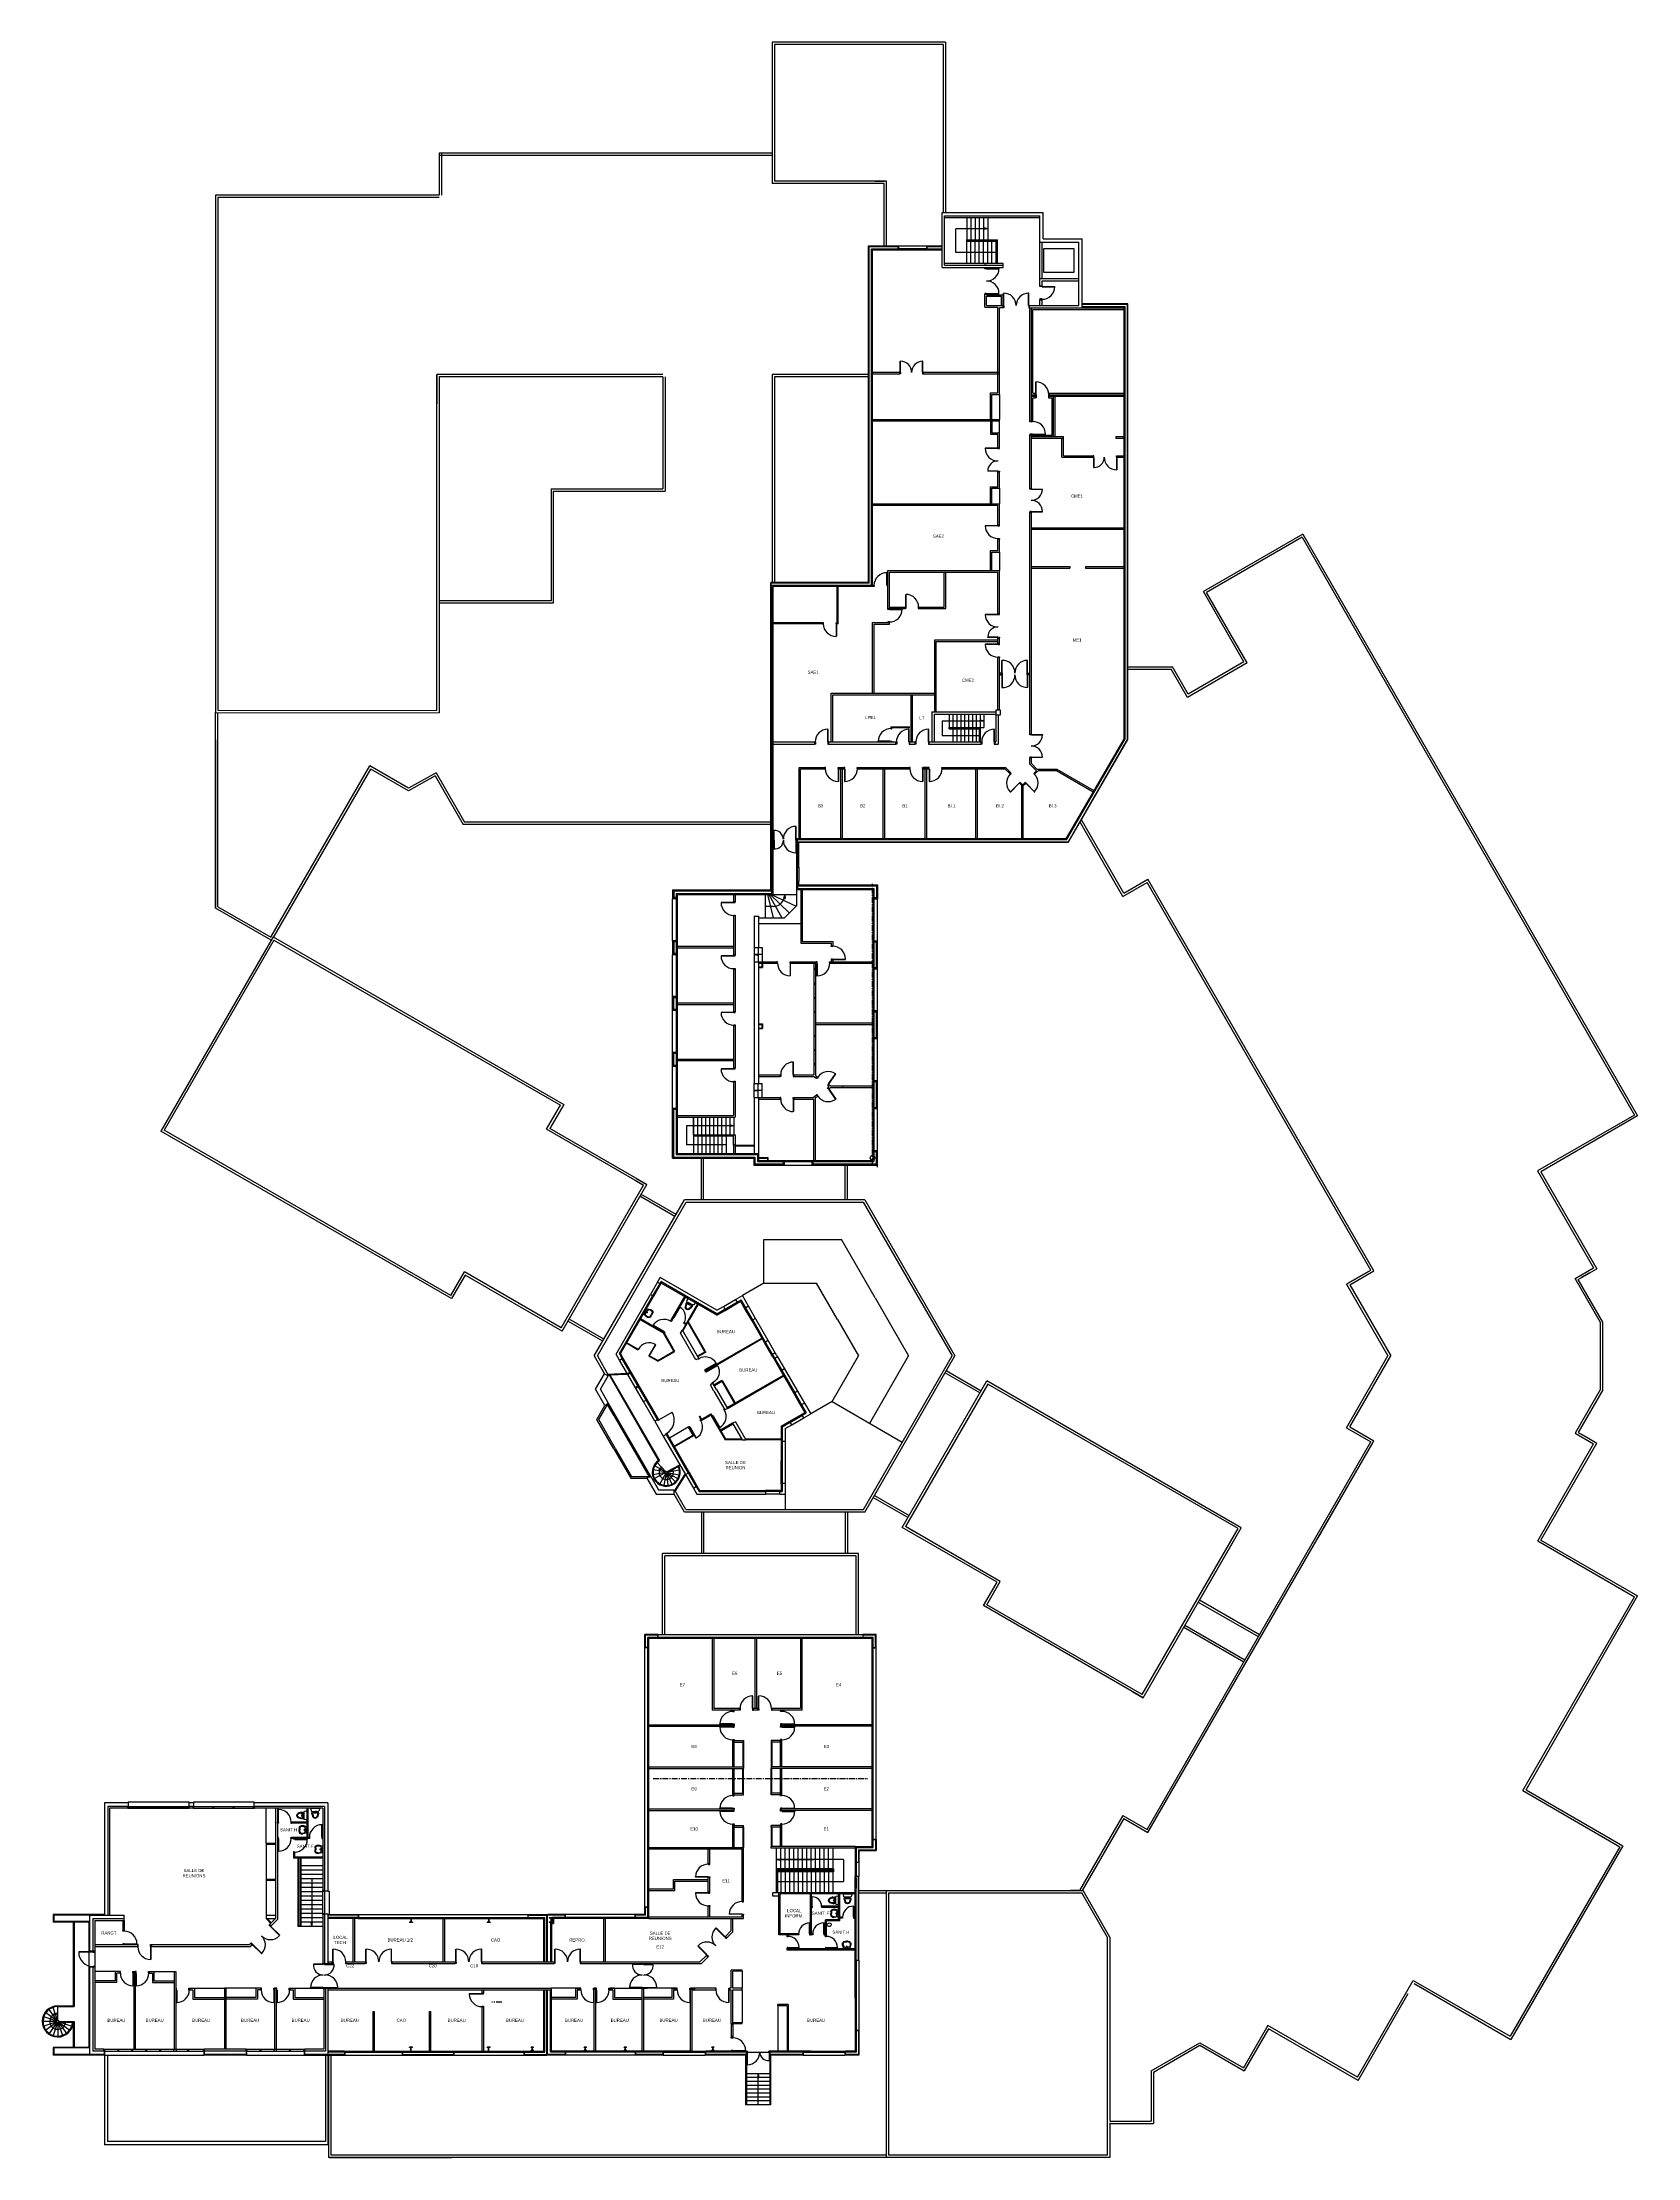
# Model space of a CAD drawing. Extents: x 1614 to 26454, y 2920 to 16595.
# Drawn here: x 16181 to 26454, y 2981 to 16595 of the extents above; entities that cross this region are included whole.
import ezdxf

# ---------------------------------------------------------------- set-up
doc = ezdxf.new("R2010")
doc.units = 0
doc.header["$MEASUREMENT"] = 0
doc.linetypes.add('AXES', pattern=[2, 1.25, -0.25, 0.25, -0.25])
doc.layers.get('0').update_dxf_attribs({"linetype": 'CONTINUOUS'})
for name, color, linetype in [('BA_APPUI_FENETRE', 140, 'CONTINUOUS'), ('BA_AXE_TRAME', 253, 'AXES'), ('BA_BARDAGE', 1, 'CONTINUOUS'), ('BA_CLOISON_EXISTANTE', 4, 'CONTINUOUS'), ('BA_DOUBLAGE', 134, 'CONTINUOUS'), ('BA_ESCALIER', 8, 'CONTINUOUS'), ('BA_MENUIS_EXTERIEURE', 6, 'CONTINUOUS'), ('BA_MENUIS_INTERIEURE', 202, 'CONTINUOUS'), ('BA_SEUIL', 140, 'CONTINUOUS'), ('BA_STRUCTURE', 5, 'CONTINUOUS'), ('EQ_SANITAIRE', 60, 'CONTINUOUS'), ('TXT_REP_PIECE', 3, 'CONTINUOUS')]:
    doc.layers.add(name, color=color, linetype=linetype)

# ---------------------------------------------------------------- blocks, each defined once
blk = doc.blocks.new('LAV60')
for p, q in [((-14, 0), (0, 0)), ((14, 0), (0, 0)), ((-24, -7), (-30, -30)), ((-26, -31), (-22, -19)), ((-13, -12), (0, -12)), ((-11, -50), (0, -50)), ((-11, -55), (0, -55)), ((13, -12), (0, -12)), ((11, -50), (0, -50)), ((11, -55), (0, -55)), ((26, -31), (22, -19)), ((24, -7), (30, -30))]:
    blk.add_line(p, q)
for centre, radius in [((-6, -6), 2.61), ((0, -18), 2.54), ((0, -6), 1.44), ((6, -6), 2.61)]:
    blk.add_circle(centre, radius)
for centre, radius, start, end in [((-14, -10), 10, 90, 164.0546), ((14, -10), 10, 15.9454, 90), ((-11, -35), 20, 164.0546, 270), ((-11, -35), 15, 164.0546, 270), ((-13, -22), 10, 90, 164.0546), ((11, -35), 20, 270, 15.9454), ((11, -35), 15, 270, 15.9454), ((13, -22), 10, 15.9454, 90)]:
    blk.add_arc(centre, radius, start, end)
blk = doc.blocks.new('WC')
for p, q in [((-36, 22), (-57, 15)), ((-39, 16), (-55, 11)), ((-26, 5), (-26, 0)), ((-26, -5), (-26, 0)), ((-20, 14), (-23, 14)), ((-22, 12), (-22, 0)), ((-22, -12), (-22, 0)), ((-20, -21), (-20, 21)), ((-5, 28), (-16, 26)), ((0, -23), (0, 23)), ((-36, -22), (-57, -15)), ((-39, -16), (-55, -11)), ((-20, -14), (-23, -14)), ((-5, -28), (-16, -26))]:
    blk.add_line(p, q)
for centre, radius, start, end in [((-49, 0), 16.2, 116.4444, 180), ((-49, 0), 16.2, 180, 243.5556), ((-49, 0), 16.2, 178.1961, 178.7319), ((-49, 0), 12.2, 116.4444, 180), ((-49, 0), 12.2, 180, 243.5556), ((-37, 5), 11, 0, 102.4), ((-32, 12), 10, 0, 108.6162), ((-21, 0), 11.5, 134.9643, 225.0357), ((-15, 21), 5, 101.0796, 180), ((-5, 23), 5, 0, 90), ((-37, -5), 11, 257.6, 0), ((-32, -12), 10, 251.3838, 0), ((-15, -21), 5, 180, 258.9204), ((-5, -23), 5, 270, 0)]:
    blk.add_arc(centre, radius, start, end)
blk = doc.blocks.new('P80_5')
for p, q in [((-90, 0), (-90, 5)), ((-90, 5), (-86, 5)), ((-85, 0), (-90, 0)), ((-86, 5), (-86, 4)), ((-86, 4), (-85, 4)), ((-85, 4), (-85, 0)), ((-6, 6), (-6, 87)), ((-4, 86), (-6, 86)), ((-4, 6), (-6, 6)), ((-5, 4), (-5, 0)), ((-4, 4), (-5, 4)), ((-5, 0), (0, 0)), ((-4, 6), (-4, 86)), ((0, 5), (-4, 5)), ((-4, 5), (-4, 4)), ((0, 0), (0, 5))]:
    blk.add_line(p, q)
for centre, radius, start, end in [((-6, 6), 80.9, 89.9501, 180.4961), ((-6, 6), 0, 180, 270), ((-5, 4), 0, 180, 270)]:
    blk.add_arc(centre, radius, start, end)

msp = doc.modelspace()

# ---------------------------------------------------------------- hatches: boundary and pattern name
at = {"layer": 'BA_ESCALIER'}
h = msp.add_hatch(color=256, dxfattribs=at)
h.paths.add_polyline_path([(22254, 15395), (22254, 15398), (22243, 15400), (22243, 15395)])
h.paths.add_polyline_path([(22243, 15395), (22243, 15391), (22254, 15393), (22254, 15395)])
h.paths.add_polyline_path([(22254, 15398), (22254, 15395), (22269, 15395)])
h.paths.add_polyline_path([(22269, 15395), (22254, 15395), (22254, 15393)])
h = msp.add_hatch(color=256, dxfattribs=at)
h.paths.add_polyline_path([(22231, 12228), (22231, 12230), (22219, 12232), (22219, 12228)])
h.paths.add_polyline_path([(22219, 12228), (22219, 12223), (22231, 12225), (22231, 12228)])
h.paths.add_polyline_path([(22231, 12230), (22231, 12228), (22245, 12228)])
h.paths.add_polyline_path([(22245, 12228), (22231, 12228), (22231, 12225)])
h = msp.add_hatch(color=256, dxfattribs=at)
h.paths.add_polyline_path([(20961, 11096), (20959, 11096), (20955, 11085), (20960, 11085)])
h.paths.add_polyline_path([(20960, 11085), (20964, 11084), (20964, 11096), (20961, 11096)])
h.paths.add_polyline_path([(20959, 11096), (20961, 11096), (20963, 11110)])
h.paths.add_polyline_path([(20963, 11110), (20961, 11096), (20964, 11096)])
h = msp.add_hatch(color=256, dxfattribs=at)
h.paths.add_polyline_path([(20777, 10724), (20777, 10722), (20786, 10720), (20786, 10724)])
h.paths.add_polyline_path([(20786, 10724), (20786, 10727), (20777, 10726), (20777, 10724)])
h.paths.add_polyline_path([(20777, 10722), (20777, 10724), (20765, 10724)])
h.paths.add_polyline_path([(20765, 10724), (20777, 10724), (20777, 10726)])
h = msp.add_hatch(color=256, dxfattribs=at)
h.paths.add_polyline_path([(20777, 9850), (20777, 9852), (20786, 9853), (20786, 9850)])
h.paths.add_polyline_path([(20786, 9850), (20786, 9846), (20777, 9848), (20777, 9850)])
h.paths.add_polyline_path([(20777, 9852), (20777, 9850), (20765, 9850)])
h.paths.add_polyline_path([(20765, 9850), (20777, 9850), (20777, 9848)])
h = msp.add_hatch(color=256, dxfattribs=at)
h.paths.add_polyline_path([(20622, 9621), (20622, 9624), (20611, 9625), (20611, 9621)])
h.paths.add_polyline_path([(20611, 9621), (20611, 9617), (20622, 9619), (20622, 9621)])
h.paths.add_polyline_path([(20622, 9624), (20622, 9621), (20637, 9621)])
h.paths.add_polyline_path([(20637, 9621), (20622, 9621), (20622, 9619)])
h = msp.add_hatch(color=256, dxfattribs=at)
h.paths.add_polyline_path([(20160, 7415), (20162, 7414), (20158, 7404), (20155, 7406)])
h.paths.add_polyline_path([(20155, 7406), (20152, 7408), (20159, 7416), (20160, 7415)])
h.paths.add_polyline_path([(20168, 7426), (20162, 7414), (20160, 7415)])
h.paths.add_polyline_path([(20168, 7426), (20160, 7415), (20159, 7416)])
h = msp.add_hatch(color=256, dxfattribs=at)
h.paths.add_polyline_path([(20923, 4900), (20923, 4898), (20934, 4896), (20934, 4900)])
h.paths.add_polyline_path([(20934, 4900), (20934, 4905), (20923, 4903), (20923, 4900)])
h.paths.add_polyline_path([(20908, 4900), (20923, 4898), (20923, 4900)])
h.paths.add_polyline_path([(20908, 4900), (20923, 4900), (20923, 4903)])
h = msp.add_hatch(color=256, dxfattribs=at)
h.paths.add_polyline_path([(20923, 4900), (20923, 4898), (20934, 4896), (20934, 4900)])
h.paths.add_polyline_path([(20934, 4900), (20934, 4905), (20923, 4903), (20923, 4900)])
h.paths.add_polyline_path([(20908, 4900), (20923, 4898), (20923, 4900)])
h.paths.add_polyline_path([(20908, 4900), (20923, 4900), (20923, 4903)])
h = msp.add_hatch(color=256, dxfattribs=at)
h.paths.add_polyline_path([(17917, 4483), (17915, 4483), (17913, 4494), (17917, 4494)])
h.paths.add_polyline_path([(17917, 4494), (17922, 4494), (17920, 4483), (17917, 4483)])
h.paths.add_polyline_path([(17917, 4468), (17915, 4483), (17917, 4483)])
h.paths.add_polyline_path([(17917, 4468), (17917, 4483), (17920, 4483)])
h = msp.add_hatch(color=256, dxfattribs=at)
h.paths.add_polyline_path([(16267, 3905), (16268, 3903), (16257, 3898), (16256, 3903)])
h.paths.add_polyline_path([(16256, 3903), (16255, 3907), (16267, 3908), (16267, 3905)])
h.paths.add_polyline_path([(16281, 3909), (16268, 3903), (16267, 3905)])
h.paths.add_polyline_path([(16281, 3909), (16267, 3905), (16267, 3908)])
h = msp.add_hatch(color=256, dxfattribs=at)
h.paths.add_polyline_path([(20790, 3506), (20788, 3506), (20786, 3495), (20790, 3495)])
h.paths.add_polyline_path([(20790, 3495), (20795, 3495), (20793, 3506), (20790, 3506)])
h.paths.add_polyline_path([(20790, 3521), (20788, 3506), (20790, 3506)])
h.paths.add_polyline_path([(20790, 3521), (20790, 3506), (20793, 3506)])

# ---------------------------------------------------------------- linework, layer by layer
at = {"layer": 'BA_APPUI_FENETRE'}
for p, q in [((20882, 16595), (20882, 15881)), ((21998, 16595), (20882, 16595)), ((21983, 16580), (20897, 16580)), ((20897, 16580), (20897, 15881)), ((21983, 16580), (21983, 15499)), ((21998, 16595), (21998, 15499)), ((20882, 15881), (18737, 15881)), ((18737, 15881), (18737, 15611)), ((20882, 15866), (18737, 15866)), ((18752, 15881), (18752, 15611)), ((20882, 15881), (20882, 15686)), ((20897, 15881), (20897, 15701)), ((21602, 15686), (20882, 15686)), ((21617, 15701), (20897, 15701)), ((21542, 15701), (21602, 15701)), ((21602, 15285), (21602, 15686)), ((21617, 15285), (21617, 15701)), ((21617, 15626), (21617, 15686)), ((17297, 15611), (17297, 12281)), ((18737, 15611), (17297, 15611)), ((18737, 15596), (17312, 15596)), ((17312, 15596), (17312, 12296)), ((21696, 15285), (21876, 15285)), ((22604, 15075), (22604, 15308)), ((22619, 15075), (22619, 15308)), ((20177, 14456), (18722, 14456)), ((18722, 14456), (18722, 14268)), ((18722, 12295), (18722, 14456)), ((20177, 14441), (18737, 14441)), ((18737, 14441), (18737, 12280)), ((20177, 14441), (20177, 13721)), ((20192, 14441), (20192, 13706)), ((21502, 14456), (20882, 14456)), ((20882, 14456), (20882, 13116)), ((21502, 14441), (20897, 14441)), ((20897, 14441), (20897, 13118)), ((22345, 14328), (22345, 14168)), ((22345, 14082), (22345, 14158)), ((19457, 13721), (19457, 13001)), ((19457, 13721), (20177, 13721)), ((19472, 13706), (19472, 12986)), ((19472, 13706), (20192, 13706)), ((22345, 13725), (22345, 13625)), ((24299, 13430), (23658, 13060)), ((24293, 13410), (23678, 13054)), ((24293, 13410), (26434, 9691)), ((24299, 13430), (26454, 9686)), ((22345, 13314), (22345, 13195)), ((19457, 13001), (18737, 13001)), ((19472, 12986), (18737, 12986)), ((23919, 12607), (23658, 13060)), ((23940, 12602), (23678, 13054)), ((23172, 12576), (23458, 12576)), ((23172, 12561), (23450, 12561)), ((23363, 12576), (23458, 12576)), ((23363, 12561), (23450, 12561)), ((23555, 12379), (23450, 12561)), ((23560, 12400), (23458, 12576)), ((23940, 12602), (23555, 12379)), ((23919, 12607), (23560, 12400)), ((17297, 12281), (18737, 12280)), ((17297, 11023), (17297, 12281)), ((17312, 12296), (18722, 12295)), ((17312, 11032), (17312, 12281)), ((17297, 12106), (17297, 11023)), ((17654, 10835), (18291, 11938)), ((17671, 10834), (18297, 11918)), ((18540, 11794), (18291, 11938)), ((18540, 11777), (18297, 11918)), ((18717, 11894), (18540, 11794)), ((18711, 11873), (18540, 11777)), ((18711, 11873), (18892, 11561)), ((18717, 11894), (18901, 11576)), ((20873, 11576), (18901, 11576)), ((23139, 11097), (22864, 11575)), ((23145, 11118), (22872, 11590)), ((20873, 11561), (18892, 11561)), ((21053, 11287), (21053, 11197)), ((23139, 11097), (23295, 11188)), ((23145, 11118), (23301, 11208)), ((24735, 8693), (23295, 11188)), ((24756, 8688), (23301, 11208)), ((17312, 11032), (17654, 10835)), ((20240, 10813), (20240, 11083)), ((21559, 10813), (21559, 11083)), ((17655, 10816), (17297, 11023)), ((17667, 10837), (16945, 9587)), ((17672, 10816), (16966, 9593)), ((17667, 10837), (19539, 9759)), ((17672, 10816), (19518, 9754)), ((20240, 10453), (20240, 10723)), ((21559, 10363), (21559, 10633)), ((20240, 10093), (20240, 10363)), ((21559, 9913), (21559, 10183)), ((20240, 9733), (20240, 10003)), ((19429, 9600), (19518, 9754)), ((19539, 9759), (19450, 9605)), ((20240, 9733), (20240, 9733)), ((21559, 9463), (21559, 9733)), ((21559, 9355), (21559, 9733)), ((26434, 9691), (25810, 9331)), ((26454, 9686), (25831, 9326)), ((18817, 8510), (16945, 9587)), ((18812, 8530), (16966, 9593)), ((20053, 9240), (19429, 9600)), ((20073, 9245), (19450, 9605)), ((20425, 9146), (20425, 9411)), ((20440, 9146), (20440, 9411)), ((19998, 9271), (20053, 9240)), ((20008, 9283), (20073, 9245)), ((20958, 9369), (21137, 9369)), ((21352, 9146), (21352, 9369)), ((21367, 9146), (21367, 9369)), ((25810, 9331), (26170, 8708)), ((25831, 9326), (26191, 8702)), ((19523, 8322), (20053, 9240)), ((19528, 8301), (20073, 9245)), ((19736, 8141), (20316, 9146)), ((19756, 8141), (20327, 9131)), ((20254, 9038), (20029, 9168)), ((20262, 9051), (20036, 9181)), ((21477, 9146), (20316, 9146)), ((20327, 9131), (21468, 9131)), ((21468, 9131), (22040, 8141)), ((21477, 9146), (22057, 8141)), ((20827, 8889), (21328, 8889)), ((20827, 8609), (20827, 8889)), ((21544, 8515), (21328, 8889)), ((18812, 8530), (18899, 8682)), ((18905, 8661), (18817, 8510)), ((19523, 8322), (18899, 8682)), ((19528, 8301), (18905, 8661)), ((20142, 8615), (20097, 8537)), ((20827, 8609), (20689, 8529)), ((20827, 8609), (21167, 8609)), ((21302, 8375), (21167, 8609)), ((24579, 8603), (24735, 8693)), ((24579, 8603), (24846, 8141)), ((24592, 8611), (24722, 8686)), ((24600, 8598), (24756, 8688)), ((24600, 8598), (24864, 8141)), ((26051, 8639), (26170, 8708)), ((26214, 8355), (26051, 8639)), ((26071, 8633), (26191, 8702)), ((26229, 8359), (26071, 8633)), ((26143, 8675), (26091, 8645)), ((20567, 8459), (20645, 8504)), ((20774, 8382), (20729, 8460)), ((21544, 8515), (21760, 8141)), ((19791, 8235), (19565, 8365)), ((19798, 8248), (19573, 8378)), ((21302, 8375), (21437, 8141)), ((26214, 7926), (26214, 8355)), ((26229, 7922), (26229, 8359)), ((20901, 8161), (20856, 8239)), ((19736, 8141), (19802, 8026)), ((19756, 8141), (19824, 8022)), ((20052, 7847), (19898, 8114)), ((20916, 8135), (20961, 8057)), ((21267, 7847), (21437, 8141)), ((21469, 7153), (22040, 8141)), ((21477, 7136), (22057, 8141)), ((21510, 7707), (21760, 8141)), ((21995, 8033), (22220, 7903)), ((22002, 8046), (22227, 7916)), ((24579, 7678), (24846, 8141)), ((24600, 7684), (24864, 8141)), ((19820, 8016), (19824, 8022)), ((19948, 8027), (19824, 8022)), ((19828, 8016), (19824, 8022)), ((19825, 8013), (19828, 8016)), ((19941, 8021), (19828, 8016)), ((19952, 8021), (19828, 8016)), ((19832, 8016), (19832, 8022)), ((21044, 7914), (21089, 7836)), ((21719, 7036), (22264, 7980)), ((22270, 7960), (21740, 7042)), ((23901, 7035), (22264, 7980)), ((23881, 7030), (22270, 7960)), ((26214, 7926), (26051, 7643)), ((26229, 7922), (26071, 7648)), ((19752, 7732), (19804, 7822)), ((19764, 7732), (19820, 7829)), ((21267, 7847), (21129, 7767)), ((21267, 7847), (21719, 7586)), ((19862, 7543), (19752, 7732)), ((19870, 7548), (19764, 7732)), ((20125, 7720), (20180, 7625)), ((21007, 7697), (21085, 7742)), ((24579, 7678), (24735, 7588)), ((24600, 7684), (24756, 7594)), ((26051, 7643), (26170, 7574)), ((26071, 7648), (26143, 7607)), ((26143, 7607), (26091, 7637)), ((19862, 7543), (19971, 7354)), ((19870, 7548), (19976, 7364)), ((20965, 7589), (20965, 7319)), ((23295, 5094), (24735, 7588)), ((23301, 5074), (24748, 7581)), ((24396, 6970), (24756, 7594)), ((25811, 6951), (26170, 7574)), ((25831, 6956), (26191, 7579)), ((26126, 7617), (26191, 7579)), ((19971, 7354), (20074, 7354)), ((19976, 7364), (20088, 7364)), ((20320, 7382), (20254, 7277)), ((20315, 7374), (20254, 7277)), ((20324, 7377), (20257, 7272)), ((20324, 7377), (20374, 7290)), ((20250, 7277), (20254, 7277)), ((20250, 7271), (20257, 7271)), ((20316, 7136), (20250, 7251)), ((20254, 7277), (20257, 7271)), ((20256, 7281), (20261, 7278)), ((20326, 7153), (20257, 7272)), ((20930, 7251), (20840, 7251)), ((20965, 7251), (20965, 7153)), ((21531, 7230), (21756, 7100)), ((21539, 7243), (21764, 7113)), ((21477, 7136), (20316, 7136)), ((20326, 7153), (21469, 7153)), ((20425, 7136), (20425, 6870)), ((20440, 7136), (20440, 6870)), ((21352, 7136), (21352, 6870)), ((21367, 7136), (21367, 6870)), ((22329, 6684), (21719, 7036)), ((22350, 6690), (21740, 7042)), ((23264, 5961), (23881, 7030)), ((23269, 5941), (23901, 7035)), ((23856, 6957), (23629, 6563)), ((25811, 6951), (26434, 6590)), ((25831, 6956), (26454, 6596)), ((21436, 6870), (20176, 6870)), ((20176, 6348), (20176, 6870)), ((20191, 6348), (20191, 6855)), ((21421, 6855), (20191, 6855)), ((21421, 6348), (21421, 6855)), ((21436, 6348), (21436, 6870)), ((22242, 6534), (22329, 6684)), ((22263, 6539), (22350, 6690)), ((23264, 5961), (22263, 6539)), ((23625, 6557), (24011, 6334)), ((23633, 6570), (24019, 6347)), ((25714, 5344), (26434, 6590)), ((25735, 5349), (26454, 6596)), ((23269, 5941), (22242, 6534)), ((23539, 6408), (23925, 6185)), ((20062, 4593), (20062, 6263)), ((20147, 6348), (21466, 6348)), ((21551, 5031), (21551, 6263)), ((23532, 6395), (23918, 6172)), ((23204, 5978), (23269, 5941)), ((25714, 5344), (26339, 4982)), ((25735, 5349), (26359, 4988)), ((16734, 5271), (17124, 5271)), ((16734, 5271), (16734, 5264)), ((17124, 5271), (17124, 5264)), ((17154, 5271), (17544, 5271)), ((17154, 5271), (17154, 5264)), ((17544, 5271), (17544, 5264)), ((23139, 5184), (22860, 4701)), ((23139, 5184), (23295, 5094)), ((23145, 5164), (22878, 4701)), ((23145, 5164), (23301, 5074)), ((26339, 4982), (25632, 3762)), ((26359, 4988), (25638, 3742)), ((21440, 4881), (21440, 4791)), ((18021, 4697), (18029, 4697)), ((18029, 4696), (18029, 4547)), ((21440, 4701), (22883, 4701)), ((21440, 4686), (21616, 4686)), ((21616, 4701), (21616, 2981)), ((21631, 4686), (21631, 2996)), ((21631, 4686), (22875, 4686)), ((22855, 4701), (22801, 4701)), ((23041, 4397), (22875, 4686)), ((23056, 4401), (22883, 4701)), ((18021, 4547), (18029, 4547)), ((18219, 4546), (19309, 4546)), ((20000, 4546), (19550, 4546)), ((23041, 2996), (23041, 4397)), ((23056, 4401), (23056, 3221)), ((16481, 4309), (16481, 4208)), ((21440, 4251), (21440, 3801)), ((24650, 3498), (25008, 4121)), ((25008, 4121), (25632, 3762)), ((25014, 4101), (25638, 3742)), ((24654, 3478), (24977, 4037)), ((24650, 3498), (24073, 3831)), ((24654, 3478), (24078, 3811)), ((16581, 3641), (16581, 3064)), ((16581, 3641), (17221, 3641)), ((16601, 3641), (16601, 3084)), ((17497, 3641), (17867, 3641)), ((18006, 3641), (18006, 3084)), ((18021, 3641), (18021, 3064)), ((18025, 3641), (18025, 2981)), ((18040, 3641), (18040, 2996)), ((18129, 3641), (18499, 3641)), ((18832, 3641), (19282, 3641)), ((20000, 3641), (19550, 3641)), ((20180, 3641), (20450, 3641)), ((20720, 3660), (20860, 3660)), ((21080, 3641), (21350, 3641)), ((23056, 3206), (23056, 2981)), ((18021, 3064), (16581, 3064)), ((18006, 3084), (16601, 3084)), ((21616, 2996), (18040, 2996)), ((23041, 2996), (21631, 2996)), ((23056, 2981), (18025, 2981)), ((18031, 2981), (18816, 2981))]:
    msp.add_line(p, q, dxfattribs=at)
at = {"layer": 'BA_AXE_TRAME', "ltscale": 30}
for p, q in [((21527, 9376), (21527, 11179)), ((21527, 9376), (21527, 10200)), ((20115, 5421), (21497, 5421)), ((19141, 3981), (19075, 3981))]:
    msp.add_line(p, q, dxfattribs=at)
at = {"layer": 'BA_BARDAGE', "ltscale": 30}
for p, q in [((21502, 13118), (21502, 15285)), ((21502, 15285), (21696, 15285)), ((21502, 15283), (21694, 15283)), ((21694, 15266), (21694, 15283)), ((21696, 15266), (21696, 15285)), ((21876, 15266), (21876, 15285)), ((21876, 15285), (21976, 15285)), ((21878, 15266), (21878, 15283)), ((21878, 15283), (21976, 15283)), ((23172, 14911), (22877, 14911)), ((23172, 12108), (23172, 14911)), ((20873, 11140), (20873, 13118)), ((21502, 13118), (20873, 13118)), ((20875, 11138), (20875, 13114)), ((22788, 11444), (23172, 12108)), ((21051, 11289), (21051, 11448)), ((21053, 11287), (21053, 11444)), ((22788, 11444), (21053, 11444)), ((21045, 11289), (21051, 11289)), ((21045, 11287), (21053, 11287)), ((21045, 11197), (21053, 11197)), ((21045, 11195), (21051, 11195)), ((21051, 11171), (21051, 11195)), ((21051, 11171), (21557, 11171)), ((21053, 11173), (21053, 11197)), ((21053, 11173), (21559, 11173)), ((21557, 11171), (21557, 11085)), ((21559, 11173), (21559, 11083)), ((20240, 11140), (20240, 11083)), ((20240, 11140), (20873, 11140)), ((20264, 11083), (20240, 11083)), ((20242, 11138), (20242, 11085)), ((20242, 11138), (20875, 11138)), ((20264, 11085), (20242, 11085)), ((21535, 11085), (21557, 11085)), ((21535, 11083), (21559, 11083)), ((20264, 10813), (20240, 10813)), ((20240, 10813), (20240, 10723)), ((20264, 10811), (20242, 10811)), ((20242, 10811), (20242, 10725)), ((21535, 10813), (21559, 10813)), ((21535, 10811), (21557, 10811)), ((21557, 10635), (21557, 10811)), ((21559, 10633), (21559, 10813)), ((20264, 10723), (20240, 10723)), ((20264, 10725), (20242, 10725)), ((21535, 10635), (21557, 10635)), ((21535, 10633), (21559, 10633)), ((20264, 10453), (20240, 10453)), ((20240, 10363), (20240, 10453)), ((20264, 10363), (20240, 10363)), ((20264, 10451), (20242, 10451)), ((20242, 10365), (20242, 10451)), ((20264, 10365), (20242, 10365)), ((21535, 10363), (21559, 10363)), ((21535, 10361), (21557, 10361)), ((21557, 10185), (21557, 10361)), ((21559, 10183), (21559, 10363)), ((20264, 10093), (20240, 10093)), ((20240, 10003), (20240, 10093)), ((20264, 10091), (20242, 10091)), ((20242, 10005), (20242, 10091)), ((21535, 10185), (21557, 10185)), ((21535, 10183), (21559, 10183)), ((20264, 10003), (20240, 10003)), ((20264, 10005), (20242, 10005)), ((21535, 9913), (21559, 9913)), ((21535, 9911), (21557, 9911)), ((21557, 9735), (21557, 9911)), ((21559, 9733), (21559, 9913)), ((20264, 9733), (20240, 9733)), ((20240, 9733), (20240, 9733)), ((20240, 9413), (20240, 9733)), ((20242, 9733), (20242, 9731)), ((20242, 9415), (20242, 9733)), ((20264, 9731), (20242, 9731)), ((21535, 9735), (21557, 9735)), ((21535, 9733), (21559, 9733)), ((20240, 9413), (20763, 9413)), ((20242, 9415), (20765, 9415)), ((20763, 9413), (20763, 9369)), ((20765, 9415), (20765, 9371)), ((21535, 9463), (21559, 9463)), ((21535, 9461), (21557, 9461)), ((21557, 9371), (21557, 9461)), ((21559, 9369), (21559, 9463)), ((20763, 9369), (20958, 9369)), ((20765, 9371), (20956, 9371)), ((20956, 9392), (20956, 9371)), ((20958, 9392), (20958, 9369)), ((21137, 9392), (21137, 9369)), ((21137, 9369), (21559, 9369)), ((21139, 9392), (21139, 9371)), ((21139, 9371), (21557, 9371)), ((20062, 6263), (20062, 6348)), ((20147, 6348), (20062, 6348)), ((20081, 6263), (20062, 6263)), ((20147, 6329), (20147, 6348)), ((21551, 6348), (21466, 6348)), ((21466, 6329), (21466, 6348)), ((21532, 6263), (21551, 6263)), ((21551, 6263), (21551, 6348)), ((21440, 4958), (21440, 4881)), ((21440, 4958), (21551, 4958)), ((21532, 5031), (21551, 5031)), ((21551, 5031), (21551, 4958)), ((21440, 4251), (21440, 4791)), ((16581, 4546), (16251, 4546)), ((16251, 4546), (16251, 4496)), ((16481, 4496), (16251, 4496)), ((16485, 4542), (16255, 4542)), ((16255, 4542), (16255, 4500)), ((16485, 4500), (16255, 4500)), ((16481, 4496), (16481, 4309)), ((18021, 4546), (18219, 4546)), ((18219, 4527), (18219, 4546)), ((18219, 4527), (18219, 4546)), ((18219, 4527), (18219, 4546)), ((19309, 4527), (19309, 4546)), ((19309, 4527), (19309, 4546)), ((19309, 4527), (19309, 4546)), ((19309, 4546), (19431, 4546)), ((19431, 4542), (19431, 4546)), ((19435, 4542), (19435, 4546)), ((19435, 4546), (19443, 4546)), ((19550, 4546), (19435, 4546)), ((19550, 4527), (19550, 4546)), ((19550, 4527), (19550, 4546)), ((19550, 4527), (19550, 4546)), ((20000, 4527), (20000, 4546)), ((20000, 4527), (20000, 4546)), ((20000, 4527), (20000, 4546)), ((20062, 4546), (20000, 4546)), ((20062, 4546), (20062, 4593)), ((20081, 4593), (20062, 4593)), ((16507, 4309), (16481, 4309)), ((21421, 4251), (21440, 4251)), ((21421, 4251), (21440, 4251)), ((21421, 4251), (21440, 4251)), ((21421, 4251), (21440, 4251)), ((21421, 4251), (21440, 4251)), ((21421, 4251), (21440, 4251)), ((16507, 4208), (16481, 4208)), ((16481, 4208), (16481, 3691)), ((16251, 3691), (16251, 3641)), ((16481, 3691), (16251, 3691)), ((16255, 3687), (16255, 3645)), ((16481, 3687), (16255, 3687)), ((21421, 3801), (21440, 3801)), ((21421, 3801), (21440, 3801)), ((21421, 3801), (21440, 3801)), ((21440, 3801), (21440, 3641)), ((16581, 3641), (16251, 3641)), ((16579, 3645), (16255, 3645)), ((16581, 3667), (16581, 3641)), ((17221, 3667), (17221, 3649)), ((17221, 3667), (17221, 3641)), ((17497, 3641), (17221, 3641)), ((17497, 3667), (17497, 3641)), ((17497, 3667), (17497, 3641)), ((17867, 3667), (17867, 3641)), ((17867, 3667), (17867, 3641)), ((17867, 3667), (17867, 3641)), ((17867, 3641), (18129, 3641)), ((18129, 3660), (18129, 3641)), ((18129, 3660), (18129, 3641)), ((18129, 3660), (18129, 3641)), ((18499, 3660), (18499, 3641)), ((18499, 3660), (18499, 3641)), ((18499, 3660), (18499, 3641)), ((18499, 3641), (18832, 3641)), ((18832, 3660), (18832, 3641)), ((18832, 3660), (18832, 3641)), ((18832, 3660), (18832, 3641)), ((19282, 3660), (19282, 3641)), ((19282, 3660), (19282, 3641)), ((19282, 3660), (19282, 3641)), ((19282, 3641), (19431, 3641)), ((19431, 3645), (19431, 3641)), ((19435, 3645), (19435, 3641)), ((19550, 3641), (19435, 3641)), ((19550, 3660), (19550, 3641)), ((19550, 3660), (19550, 3641)), ((19550, 3660), (19550, 3641)), ((20000, 3660), (20000, 3641)), ((20000, 3660), (20000, 3641)), ((20000, 3660), (20000, 3641)), ((20180, 3641), (20000, 3641)), ((20180, 3660), (20180, 3641)), ((20180, 3660), (20180, 3641)), ((20180, 3660), (20180, 3641)), ((20450, 3660), (20450, 3641)), ((20450, 3660), (20450, 3641)), ((20450, 3660), (20450, 3641)), ((20715, 3641), (20450, 3641)), ((20715, 3660), (20715, 3641)), ((20865, 3660), (20865, 3641)), ((21080, 3641), (20865, 3641)), ((21080, 3660), (21080, 3641)), ((21080, 3660), (21080, 3641)), ((21080, 3660), (21080, 3641)), ((21350, 3660), (21350, 3641)), ((21350, 3660), (21350, 3641)), ((21350, 3660), (21350, 3641)), ((21440, 3641), (21350, 3641))]:
    msp.add_line(p, q, dxfattribs=at)
at = {"layer": 'BA_CLOISON_EXISTANTE'}
for p, q in [((22560, 14876), (23147, 14876)), ((22560, 14337), (22560, 14876)), ((22560, 14337), (22575, 14337)), ((22560, 14157), (22560, 14307)), ((22560, 14307), (22575, 14307)), ((22575, 14327), (22575, 14337)), ((22665, 14337), (23147, 14337)), ((22665, 14327), (22665, 14337)), ((22665, 14307), (22683, 14307)), ((22683, 14067), (22683, 14307)), ((22550, 14067), (22683, 14067)), ((22746, 13924), (22746, 14047)), ((22756, 13934), (22756, 14047)), ((22746, 13924), (22949, 13924)), ((22756, 13934), (22949, 13934)), ((23104, 13934), (23147, 13934)), ((23104, 13924), (23147, 13924)), ((21646, 12190), (21646, 12182)), ((21646, 12190), (21768, 12190)), ((21651, 12185), (21651, 12182)), ((21651, 12185), (21768, 12185)), ((22020, 12186), (22220, 12186)), ((22020, 12176), (22020, 12186)), ((22020, 12176), (22220, 12176)), ((22220, 12176), (22220, 12186)), ((21054, 11927), (21219, 11927)), ((21054, 11469), (21054, 11927)), ((21064, 11920), (21219, 11920)), ((21064, 11469), (21064, 11920)), ((21312, 11927), (21343, 11927)), ((21312, 11920), (21343, 11920)), ((21324, 11469), (21324, 11920)), ((21334, 11469), (21334, 11920)), ((21433, 11927), (21764, 11927)), ((21433, 11920), (21764, 11920)), ((21596, 11469), (21596, 11920)), ((21606, 11469), (21606, 11920)), ((21888, 11927), (21854, 11927)), ((21854, 11927), (21888, 11927)), ((21888, 11920), (21854, 11920)), ((21854, 11920), (21888, 11920)), ((21866, 11469), (21866, 11920)), ((21876, 11469), (21876, 11920)), ((21978, 11927), (22383, 11927)), ((21978, 11920), (22380, 11920)), ((22193, 11469), (22193, 11920)), ((22203, 11469), (22203, 11920)), ((22412, 11888), (22380, 11920)), ((22417, 11893), (22383, 11927)), ((22570, 11893), (22583, 11906)), ((22575, 11888), (22596, 11908)), ((22488, 11812), (22476, 11824)), ((22494, 11816), (22481, 11829)), ((22488, 11469), (22488, 11812)), ((22494, 11816), (22507, 11829)), ((22498, 11811), (22512, 11824)), ((22498, 11469), (22498, 11811)), ((20633, 11110), (20633, 11063)), ((20643, 11110), (20643, 11063)), ((21065, 11143), (21065, 10797)), ((21075, 11143), (21075, 10807)), ((20633, 10973), (20633, 10720)), ((20643, 10973), (20643, 10720)), ((20793, 10924), (21065, 10924)), ((20270, 10777), (20633, 10777)), ((20270, 10767), (20633, 10767)), ((21065, 10797), (21261, 10797)), ((21075, 10807), (21271, 10807)), ((21261, 10797), (21261, 10780)), ((21271, 10807), (21271, 10780)), ((20633, 10630), (20633, 10356)), ((20643, 10630), (20643, 10356)), ((20793, 10678), (20911, 10678)), ((20793, 10668), (20911, 10668)), ((21001, 10678), (21165, 10678)), ((21001, 10668), (21165, 10668)), ((21150, 10668), (21150, 10636)), ((21150, 10636), (21160, 10636)), ((21160, 10668), (21160, 10636)), ((21255, 10678), (21529, 10678)), ((21255, 10668), (21529, 10668)), ((21261, 10690), (21261, 10678)), ((21271, 10690), (21271, 10678)), ((20270, 10413), (20633, 10413)), ((20270, 10403), (20633, 10403)), ((21150, 10353), (21160, 10353)), ((21150, 10353), (21150, 10202)), ((21160, 10353), (21160, 10202)), ((20633, 10266), (20633, 9993)), ((20643, 10266), (20643, 9993)), ((21160, 10284), (21529, 10284)), ((21160, 10274), (21529, 10274)), ((21150, 10202), (21160, 10202)), ((20270, 10051), (20633, 10051)), ((20270, 10041), (20633, 10041)), ((20793, 9950), (20932, 9950)), ((20793, 9940), (20932, 9940)), ((21022, 9950), (21150, 9950)), ((21022, 9940), (21150, 9940)), ((21150, 10016), (21160, 10016)), ((21150, 10016), (21150, 9950)), ((21150, 9940), (21167, 9929)), ((21160, 10016), (21160, 9946)), ((21160, 9946), (21173, 9937)), ((20633, 9903), (20633, 9688)), ((20643, 9903), (20643, 9678)), ((20793, 9804), (20932, 9804)), ((21022, 9804), (21145, 9804)), ((21145, 9804), (21167, 9820)), ((21160, 9803), (21173, 9811)), ((21160, 9399), (21160, 9803)), ((21241, 9878), (21247, 9874)), ((21241, 9870), (21247, 9874)), ((21247, 9887), (21257, 9879)), ((21247, 9862), (21257, 9869)), ((21257, 9879), (21529, 9879)), ((21257, 9869), (21529, 9869)), ((20270, 9688), (20633, 9688)), ((20270, 9678), (20643, 9678)), ((20793, 9794), (20932, 9794)), ((21022, 9794), (21150, 9794)), ((21150, 9399), (21150, 9794)), ((20633, 9498), (20633, 9443)), ((20643, 9498), (20633, 9498)), ((20643, 9498), (20643, 9443)), ((20317, 8523), (20229, 8370)), ((20322, 8521), (20233, 8367)), ((20400, 8476), (20303, 8307)), ((20404, 8473), (20305, 8302)), ((20181, 8287), (20031, 8374)), ((20184, 8292), (20033, 8379)), ((20314, 8350), (20324, 8345)), ((20317, 8355), (20327, 8349)), ((20014, 8181), (19943, 8222)), ((20016, 8185), (19945, 8226)), ((20144, 8112), (20248, 8172)), ((20144, 8106), (20255, 8170)), ((20184, 8292), (20181, 8287)), ((20248, 8172), (20181, 8287)), ((20188, 8289), (20187, 8287)), ((20255, 8170), (20187, 8287)), ((20399, 8140), (20451, 8170)), ((20448, 8045), (20815, 8256)), ((20451, 8041), (20817, 8252)), ((20451, 8170), (20454, 8166)), ((20144, 8106), (20092, 8136)), ((20144, 8112), (20094, 8140)), ((20402, 8136), (20454, 8166)), ((20448, 8045), (20451, 8041)), ((20506, 7955), (20558, 7985)), ((20509, 7950), (20561, 7980)), ((20561, 7980), (20558, 7985)), ((20591, 7808), (20953, 8017)), ((20594, 7803), (20956, 8012)), ((20422, 7730), (20487, 7767)), ((20425, 7725), (20486, 7760)), ((20486, 7760), (20578, 7600)), ((20487, 7767), (20581, 7605)), ((20249, 7560), (20370, 7630)), ((20251, 7556), (20377, 7629)), ((20340, 7682), (20344, 7685)), ((20340, 7682), (20370, 7630)), ((20344, 7685), (20377, 7629)), ((20410, 7752), (20414, 7754)), ((20410, 7752), (20422, 7730)), ((20414, 7754), (20427, 7732)), ((20688, 7600), (20578, 7600)), ((20685, 7605), (20581, 7605)), ((20938, 7605), (20708, 7605)), ((20938, 7600), (20711, 7600)), ((20495, 6323), (20495, 5861)), ((20505, 6323), (20505, 5871)), ((20770, 6323), (20770, 5871)), ((20780, 6323), (20780, 5871)), ((21063, 6323), (21063, 5871)), ((21073, 6323), (21073, 5861)), ((20670, 5861), (20495, 5861)), ((20670, 5871), (20505, 5871)), ((20627, 5861), (20627, 5857)), ((20637, 5861), (20637, 5857)), ((20791, 5871), (20760, 5871)), ((20791, 5861), (20760, 5861)), ((21063, 5871), (20881, 5871)), ((21073, 5861), (20881, 5861)), ((20934, 5861), (20934, 5857)), ((20944, 5861), (20944, 5857)), ((20087, 5767), (20637, 5767)), ((20087, 5757), (20637, 5757)), ((20637, 5767), (20637, 5757)), ((21526, 5767), (20934, 5767)), ((20934, 5767), (20934, 5757)), ((21526, 5757), (20934, 5757)), ((20627, 5496), (20627, 5667)), ((20637, 5496), (20637, 5667)), ((20637, 5665), (20697, 5665)), ((20637, 5665), (20697, 5665)), ((20637, 5655), (20697, 5655)), ((20637, 5655), (20697, 5655)), ((20697, 5665), (20697, 5655)), ((20697, 5665), (20697, 5655)), ((20934, 5665), (20874, 5665)), ((20874, 5665), (20874, 5655)), ((20934, 5665), (20874, 5665)), ((20874, 5665), (20874, 5655)), ((20934, 5655), (20874, 5655)), ((20934, 5655), (20874, 5655)), ((20934, 5496), (20934, 5667)), ((20944, 5496), (20944, 5667)), ((20087, 5496), (20697, 5496)), ((20087, 5486), (20697, 5486)), ((20627, 5315), (20627, 5486)), ((20637, 5315), (20637, 5486)), ((20697, 5496), (20697, 5486)), ((21526, 5496), (20874, 5496)), ((20874, 5496), (20874, 5486)), ((21526, 5486), (20874, 5486)), ((20934, 5315), (20934, 5486)), ((20944, 5315), (20944, 5486)), ((20637, 5327), (20697, 5327)), ((20637, 5317), (20697, 5317)), ((20697, 5317), (20697, 5327)), ((20934, 5327), (20874, 5327)), ((20874, 5317), (20874, 5327)), ((20934, 5317), (20874, 5317)), ((17683, 5230), (17683, 4520)), ((17697, 5230), (17697, 4514)), ((17885, 5230), (17885, 5042)), ((17892, 5230), (17892, 5042)), ((20087, 5225), (20637, 5225)), ((20087, 5215), (20637, 5215)), ((20637, 5215), (20637, 5225)), ((21526, 5225), (20934, 5225)), ((20934, 5215), (20934, 5225)), ((21526, 5215), (20934, 5215)), ((17885, 5140), (17787, 5140)), ((17885, 5133), (17787, 5133)), ((17897, 5042), (17787, 5042)), ((20627, 4978), (20627, 5125)), ((20637, 4978), (20637, 5125)), ((20637, 5119), (20697, 5119)), ((20637, 5109), (20697, 5109)), ((20697, 5109), (20697, 5119)), ((20934, 5119), (20874, 5119)), ((20874, 5109), (20874, 5119)), ((20934, 5109), (20874, 5109)), ((20934, 4983), (20934, 5125)), ((20944, 4983), (20944, 5125)), ((17622, 5005), (17682, 5005)), ((17622, 5005), (17622, 4998)), ((17622, 4998), (17682, 4998)), ((17897, 5035), (17787, 5035)), ((17799, 4945), (17799, 4908)), ((17987, 4908), (17799, 4908)), ((17806, 4945), (17806, 4915)), ((17987, 4915), (17806, 4915)), ((20087, 4978), (20697, 4978)), ((20087, 4968), (20687, 4968)), ((20470, 4873), (20470, 4968)), ((20480, 4873), (20480, 4968)), ((20687, 4633), (20687, 4968)), ((20697, 4633), (20697, 4978)), ((20697, 4973), (20697, 4978)), ((20874, 4973), (20874, 4983)), ((21415, 4983), (20874, 4983)), ((21415, 4973), (20874, 4973)), ((17622, 4773), (17682, 4773)), ((17622, 4773), (17622, 4766)), ((17622, 4766), (17682, 4766)), ((20245, 4771), (20470, 4771)), ((20245, 4711), (20245, 4771)), ((20470, 4689), (20470, 4783)), ((20480, 4689), (20480, 4783)), ((20908, 4686), (20908, 4825)), ((20918, 4825), (20908, 4825)), ((20918, 4686), (20918, 4825)), ((20087, 4711), (20245, 4711)), ((20087, 4701), (20255, 4701)), ((20255, 4701), (20255, 4761)), ((20255, 4761), (20470, 4761)), ((20886, 4664), (20886, 4686)), ((20923, 4686), (20886, 4686)), ((20923, 4664), (20886, 4664)), ((21415, 4686), (20923, 4686)), ((20923, 4414), (20923, 4686)), ((20933, 4421), (20933, 4679)), ((21415, 4679), (20933, 4679)), ((21127, 4414), (21127, 4679)), ((21134, 4421), (21134, 4679)), ((21309, 4512), (21309, 4679)), ((21316, 4505), (21316, 4679)), ((16699, 4508), (16699, 4443)), ((16709, 4508), (16709, 4443)), ((17622, 4520), (17653, 4489)), ((17629, 4520), (17656, 4493)), ((17683, 4520), (17645, 4482)), ((17697, 4514), (17655, 4472)), ((18181, 4521), (18181, 4241)), ((18191, 4521), (18191, 4241)), ((18761, 4521), (18761, 4241)), ((18771, 4521), (18771, 4241)), ((19795, 4521), (19795, 4241)), ((19805, 4521), (19805, 4241)), ((20087, 4531), (20687, 4531)), ((20087, 4521), (20697, 4521)), ((20470, 4531), (20470, 4599)), ((20480, 4531), (20480, 4599)), ((20618, 4444), (20618, 4521)), ((20628, 4434), (20628, 4521)), ((20687, 4531), (20687, 4543)), ((20697, 4521), (20697, 4543)), ((21309, 4599), (21204, 4599)), ((21309, 4592), (21204, 4592)), ((21309, 4512), (21224, 4512)), ((21224, 4408), (21224, 4512)), ((21316, 4505), (21231, 4505)), ((21231, 4408), (21231, 4505)), ((21331, 4529), (21316, 4529)), ((21331, 4522), (21316, 4522)), ((21415, 4529), (21410, 4529)), ((21415, 4522), (21410, 4522)), ((17523, 4359), (17516, 4353)), ((20618, 4444), (20580, 4405)), ((20628, 4434), (20590, 4395)), ((21048, 4414), (20923, 4414)), ((21048, 4421), (20933, 4421)), ((20977, 4408), (20977, 4414)), ((20984, 4408), (20984, 4414)), ((21139, 4421), (21127, 4421)), ((21139, 4414), (21127, 4414)), ((21224, 4421), (21218, 4421)), ((21224, 4414), (21218, 4414)), ((16519, 4353), (16794, 4353)), ((16519, 4339), (16794, 4339)), ((16884, 4353), (17516, 4353)), ((16884, 4339), (17522, 4339)), ((17533, 4349), (17522, 4339)), ((18021, 4241), (18049, 4241)), ((18021, 4231), (18049, 4231)), ((18139, 4241), (18261, 4241)), ((18139, 4231), (18261, 4231)), ((18434, 4241), (18841, 4241)), ((18434, 4231), (18841, 4231)), ((19014, 4241), (19477, 4241)), ((19014, 4231), (19477, 4231)), ((19650, 4241), (20415, 4241)), ((19650, 4231), (20425, 4231)), ((20076, 4231), (20103, 4231)), ((20458, 4283), (20415, 4241)), ((20468, 4273), (20425, 4231)), ((20977, 4317), (20977, 4329)), ((21415, 4317), (20977, 4317)), ((20984, 4324), (20984, 4329)), ((21415, 4324), (20984, 4324)), ((21224, 4324), (21224, 4329)), ((21231, 4324), (21231, 4329)), ((16650, 4119), (16519, 4119)), ((16660, 4109), (16519, 4109)), ((16680, 4179), (16650, 4179)), ((16650, 4179), (16650, 4119)), ((16680, 4169), (16660, 4169)), ((16660, 4169), (16660, 4109)), ((16770, 4179), (16770, 3679)), ((16770, 4179), (16780, 4179)), ((16780, 4179), (16780, 3679)), ((16870, 4179), (16900, 4179)), ((16870, 4169), (16890, 4169)), ((16890, 4169), (16890, 4109)), ((16890, 4109), (17031, 4109)), ((16900, 4179), (16900, 4119)), ((16900, 4119), (17031, 4119)), ((17031, 4179), (17031, 3679)), ((17031, 4179), (17041, 4179)), ((17041, 4179), (17041, 3679)), ((20688, 4188), (20618, 4188)), ((20618, 4071), (20618, 4188)), ((20688, 4181), (20628, 4181)), ((20628, 4071), (20628, 4181)), ((20688, 4181), (20688, 4188)), ((17131, 4071), (17161, 4071)), ((17131, 4061), (17151, 4061)), ((17151, 4061), (17151, 4001)), ((17151, 4001), (17354, 4001)), ((17161, 4071), (17161, 4011)), ((17161, 4011), (17354, 4011)), ((17354, 4071), (17354, 3679)), ((17354, 4071), (17364, 4071)), ((17364, 4071), (17354, 4071)), ((17364, 4071), (17364, 3679)), ((17557, 4011), (17364, 4011)), ((17567, 4001), (17364, 4001)), ((17587, 4071), (17557, 4071)), ((17557, 4071), (17557, 4011)), ((17587, 4061), (17567, 4061)), ((17567, 4061), (17567, 4001)), ((17677, 4071), (17677, 3679)), ((17677, 4071), (17687, 4071)), ((17687, 4071), (17677, 4071)), ((17687, 4071), (17687, 3679)), ((17777, 4071), (17807, 4071)), ((17777, 4061), (17797, 4061)), ((17797, 4061), (17797, 4001)), ((17797, 4001), (17994, 4001)), ((17807, 4071), (17807, 4011)), ((17807, 4011), (17994, 4011)), ((18021, 4071), (19460, 4071)), ((18021, 4061), (19460, 4061)), ((19012, 4061), (19012, 4040)), ((19012, 3950), (19012, 3666)), ((19022, 4061), (19022, 4040)), ((19022, 3950), (19022, 3666)), ((19460, 4061), (19460, 4071)), ((19615, 4011), (19460, 4011)), ((19625, 4001), (19460, 4001)), ((19645, 4071), (19615, 4071)), ((19615, 4071), (19615, 4011)), ((19615, 4071), (19645, 4071)), ((19645, 4061), (19625, 4061)), ((19625, 4061), (19625, 4001)), ((19625, 4061), (19645, 4061)), ((19735, 3666), (19735, 4071)), ((19745, 4071), (19735, 4071)), ((19735, 4071), (19745, 4071)), ((19745, 3666), (19745, 4071)), ((19835, 4071), (19865, 4071)), ((19865, 4071), (19835, 4071)), ((19835, 4071), (19865, 4071)), ((19835, 4061), (19855, 4061)), ((19835, 4061), (19855, 4061)), ((19855, 4061), (19835, 4061)), ((19855, 4061), (19855, 4001)), ((19855, 4001), (20045, 4001)), ((19865, 4071), (19865, 4011)), ((19865, 4011), (20045, 4011)), ((20045, 3666), (20045, 4071)), ((20045, 4071), (20055, 4071)), ((20055, 4071), (20045, 4071)), ((20055, 3666), (20055, 4071)), ((20235, 4011), (20055, 4011)), ((20245, 4001), (20055, 4001)), ((20265, 4071), (20235, 4071)), ((20235, 4071), (20235, 4011)), ((20235, 4071), (20265, 4071)), ((20265, 4071), (20235, 4071)), ((20265, 4061), (20245, 4061)), ((20265, 4061), (20245, 4061)), ((20245, 4061), (20245, 4001)), ((20245, 4061), (20265, 4061)), ((20355, 3666), (20355, 4071)), ((20385, 4071), (20355, 4071)), ((20355, 4071), (20385, 4071)), ((20516, 4071), (20355, 4071)), ((20365, 3666), (20365, 4071)), ((20385, 4061), (20365, 4061)), ((20385, 4061), (20365, 4061)), ((20365, 4061), (20516, 4061)), ((20618, 4071), (20606, 4071)), ((20606, 4061), (20618, 4061)), ((20618, 3844), (20618, 4061)), ((20688, 4071), (20628, 4071)), ((20628, 3844), (20628, 4061)), ((20628, 4061), (20688, 4061)), ((20688, 4061), (20688, 4071)), ((20985, 3966), (20918, 3966)), ((20918, 3959), (20918, 3966)), ((20978, 3959), (20918, 3959)), ((20978, 3959), (20978, 3666)), ((20985, 3966), (20985, 3666)), ((18309, 3921), (18309, 3666)), ((18309, 3921), (18319, 3921)), ((18319, 3921), (18319, 3666)), ((18672, 3921), (18672, 3666)), ((18672, 3921), (18682, 3921)), ((18682, 3921), (18682, 3666)), ((20618, 3844), (20688, 3844)), ((20628, 3851), (20688, 3851)), ((20688, 3844), (20688, 3851))]:
    msp.add_line(p, q, dxfattribs=at)
at = {"layer": 'BA_DOUBLAGE'}
for p, q in [((21991, 15467), (22604, 15467)), ((22368, 15171), (21991, 15171)), ((22368, 15161), (22368, 15171)), ((20165, 8606), (20167, 8610)), ((20525, 8404), (20167, 8610)), ((19905, 8156), (20117, 8523)), ((20661, 8482), (20679, 8492)), ((20661, 8482), (20679, 8492)), ((20704, 8448), (20679, 8492)), ((20525, 8404), (20578, 8434)), ((20831, 8227), (20752, 8366)), ((19920, 8129), (19905, 8156)), ((20149, 7734), (19927, 8118)), ((20885, 8134), (20879, 8145)), ((20885, 8134), (20891, 8124)), ((20939, 8041), (21019, 7903)), ((21066, 7820), (21092, 7777)), ((21074, 7766), (21092, 7777)), ((21081, 7794), (21092, 7777)), ((20204, 7638), (20414, 7275)), ((20938, 7688), (20991, 7719)), ((20938, 7688), (20938, 7592)), ((20938, 7316), (20938, 7466)), ((20414, 7275), (20838, 7275)), ((20933, 7275), (20938, 7275)), ((20938, 7316), (20938, 7275)), ((16615, 5230), (16615, 5114)), ((16615, 5230), (16615, 4542)), ((17152, 5230), (16615, 5230)), ((17704, 5230), (17547, 5230)), ((17987, 5230), (17704, 5230)), ((17987, 5230), (17987, 4701)), ((17827, 4908), (17827, 4468)), ((17832, 4908), (17832, 4473)), ((17842, 4908), (17842, 4473)), ((17847, 4908), (17847, 4468)), ((16519, 4508), (16519, 3679)), ((16519, 4508), (16709, 4508)), ((16709, 4508), (16709, 4520)), ((17987, 4545), (17987, 4231)), ((17847, 4468), (17827, 4468)), ((17842, 4473), (17832, 4473)), ((17999, 4231), (17987, 4231)), ((17994, 4071), (17994, 3679)), ((18006, 4071), (17994, 4071)), ((16578, 3679), (16519, 3679)), ((17494, 3679), (17225, 3679)), ((17994, 3679), (17871, 3679)), ((17994, 3754), (17994, 3680))]:
    msp.add_line(p, q, dxfattribs=at)
at = {"layer": 'BA_ESCALIER'}
for p, q in [((22269, 15395), (22064, 15395)), ((22064, 15242), (22064, 15395)), ((22134, 15467), (22134, 15324)), ((22161, 15467), (22161, 15324)), ((22188, 15467), (22188, 15324)), ((22215, 15467), (22215, 15324)), ((22242, 15467), (22242, 15324)), ((22269, 15395), (22243, 15400)), ((22243, 15400), (22243, 15391)), ((22269, 15395), (22243, 15391)), ((22269, 15467), (22269, 15324)), ((22134, 15324), (22333, 15324)), ((22134, 15314), (22134, 15324)), ((22134, 15314), (22328, 15314)), ((22134, 15171), (22134, 15314)), ((22161, 15171), (22161, 15314)), ((22188, 15171), (22188, 15314)), ((22215, 15171), (22215, 15314)), ((22242, 15171), (22242, 15314)), ((22269, 15171), (22269, 15314)), ((22296, 15171), (22296, 15314)), ((22323, 15171), (22323, 15314)), ((22328, 15171), (22328, 15314)), ((22333, 15171), (22333, 15324)), ((22323, 15242), (22064, 15242)), ((22020, 12270), (22020, 12186)), ((22045, 12270), (22045, 12186)), ((22070, 12270), (22070, 12186)), ((22095, 12270), (22095, 12186)), ((22120, 12270), (22120, 12186)), ((22145, 12270), (22145, 12186)), ((22170, 12270), (22170, 12186)), ((22195, 12270), (22195, 12186)), ((22220, 12270), (22220, 12092)), ((22245, 12270), (22245, 12186)), ((21976, 12228), (22245, 12228)), ((21976, 12228), (21976, 12134)), ((21976, 12134), (22215, 12134)), ((22045, 12176), (22045, 12092)), ((22070, 12176), (22070, 12092)), ((22095, 12176), (22095, 12092)), ((22120, 12176), (22120, 12092)), ((22145, 12176), (22145, 12092)), ((22170, 12176), (22170, 12092)), ((22195, 12176), (22195, 12092)), ((22215, 12176), (22215, 12092)), ((22245, 12228), (22219, 12232)), ((22219, 12232), (22219, 12223)), ((22245, 12228), (22219, 12223)), ((22220, 12186), (22245, 12186)), ((20836, 11110), (20836, 10961)), ((20887, 11034), (20836, 11034)), ((20850, 11111), (20887, 10961)), ((20859, 11111), (20943, 10961)), ((20868, 11110), (20991, 10992)), ((20874, 11110), (21035, 11036)), ((20887, 11110), (21039, 11110)), ((20963, 11110), (20955, 11085)), ((20955, 11085), (20964, 11084)), ((20963, 11110), (20964, 11084)), ((20765, 10769), (20765, 10678)), ((20791, 10769), (20791, 10678)), ((20793, 10769), (20817, 10769)), ((20817, 10769), (20817, 10678)), ((20765, 10724), (20786, 10727)), ((20817, 10724), (20765, 10724)), ((20765, 10724), (20786, 10720)), ((20786, 10720), (20786, 10727)), ((20765, 9804), (20765, 9895)), ((20765, 9850), (20786, 9853)), ((20817, 9850), (20765, 9850)), ((20765, 9850), (20786, 9846)), ((20786, 9853), (20786, 9846)), ((20791, 9804), (20791, 9895)), ((20793, 9895), (20817, 9895)), ((20793, 9804), (20817, 9804)), ((20817, 9804), (20817, 9895)), ((20375, 9678), (20375, 9564)), ((20375, 9564), (20375, 9678)), ((20402, 9564), (20402, 9678)), ((20428, 9564), (20428, 9678)), ((20454, 9564), (20454, 9678)), ((20480, 9564), (20480, 9678)), ((20506, 9564), (20506, 9678)), ((20532, 9564), (20532, 9678)), ((20558, 9564), (20558, 9678)), ((20584, 9564), (20584, 9678)), ((20611, 9564), (20611, 9678)), ((20637, 9564), (20637, 9678)), ((20637, 9621), (20329, 9621)), ((20329, 9621), (20329, 9500)), ((20375, 9557), (20375, 9443)), ((20402, 9557), (20402, 9443)), ((20428, 9557), (20428, 9443)), ((20454, 9557), (20454, 9443)), ((20480, 9557), (20480, 9443)), ((20506, 9557), (20506, 9443)), ((20532, 9557), (20532, 9443)), ((20558, 9557), (20558, 9443)), ((20584, 9557), (20584, 9443)), ((20637, 9621), (20611, 9625)), ((20611, 9625), (20611, 9617)), ((20637, 9621), (20611, 9617)), ((20584, 9500), (20329, 9500)), ((20150, 7468), (19833, 8016)), ((20157, 7466), (19839, 8017)), ((20192, 7394), (20115, 7408)), ((20192, 7391), (20115, 7376)), ((20193, 7396), (20124, 7433)), ((20193, 7389), (20124, 7351)), ((20194, 7397), (20141, 7455)), ((20168, 7426), (20152, 7408)), ((20158, 7404), (20152, 7408)), ((20196, 7386), (20156, 7313)), ((20168, 7426), (20158, 7404)), ((20198, 7386), (20183, 7308)), ((20200, 7386), (20210, 7308)), ((20202, 7386), (20236, 7315)), ((20204, 7387), (20258, 7330)), ((20205, 7396), (20287, 7440)), ((20205, 7389), (20274, 7351)), ((20206, 7391), (20283, 7376)), ((20207, 7391), (20289, 7436)), ((20215, 7395), (20283, 7408)), ((20908, 4839), (20908, 4973)), ((20908, 4839), (20908, 4973)), ((20908, 4900), (20934, 4905)), ((20908, 4900), (20934, 4905)), ((20934, 4896), (20934, 4905)), ((20934, 4896), (20934, 4905)), ((20936, 4839), (20936, 4973)), ((20936, 4839), (20936, 4973)), ((20964, 4839), (20964, 4973)), ((20964, 4839), (20964, 4973)), ((20992, 4839), (20992, 4973)), ((20992, 4839), (20992, 4973)), ((21020, 4839), (21020, 4973)), ((21020, 4839), (21020, 4973)), ((21048, 4839), (21048, 4973)), ((21048, 4839), (21048, 4973)), ((21076, 4839), (21076, 4973)), ((21076, 4839), (21076, 4973)), ((21104, 4839), (21104, 4973)), ((21104, 4839), (21104, 4973)), ((21132, 4839), (21132, 4973)), ((21132, 4839), (21132, 4973)), ((21160, 4839), (21160, 4973)), ((21160, 4839), (21160, 4973)), ((21188, 4839), (21188, 4973)), ((21188, 4839), (21188, 4973)), ((21216, 4839), (21216, 4973)), ((21216, 4839), (21216, 4973)), ((21244, 4839), (21244, 4973)), ((21244, 4839), (21244, 4973)), ((21272, 4968), (21272, 4839)), ((21272, 4968), (21272, 4839)), ((17987, 4859), (17847, 4859)), ((17987, 4831), (17847, 4831)), ((17987, 4803), (17847, 4803)), ((17987, 4776), (17847, 4776)), ((17917, 4776), (17917, 4468)), ((20908, 4900), (21147, 4900)), ((21341, 4900), (20908, 4900)), ((20908, 4900), (20934, 4896)), ((20908, 4900), (20934, 4896)), ((21048, 4839), (20908, 4839)), ((21277, 4839), (20908, 4839)), ((20908, 4825), (20908, 4839)), ((20908, 4825), (20908, 4716)), ((21058, 4825), (20908, 4825)), ((20908, 4825), (20908, 4716)), ((21272, 4825), (20908, 4825)), ((21153, 4820), (20908, 4820)), ((21277, 4820), (20908, 4820)), ((21143, 4834), (20913, 4834)), ((21272, 4834), (20913, 4834)), ((20913, 4825), (20913, 4834)), ((20936, 4820), (20936, 4686)), ((20936, 4820), (20936, 4686)), ((20964, 4820), (20964, 4686)), ((20964, 4820), (20964, 4686)), ((20992, 4820), (20992, 4686)), ((20992, 4820), (20992, 4686)), ((21020, 4820), (21020, 4686)), ((21020, 4820), (21020, 4686)), ((21048, 4820), (21048, 4686)), ((21048, 4820), (21048, 4686)), ((21076, 4820), (21076, 4686)), ((21076, 4820), (21076, 4686)), ((21104, 4820), (21104, 4686)), ((21104, 4820), (21104, 4686)), ((21132, 4820), (21132, 4686)), ((21160, 4820), (21160, 4686)), ((21160, 4820), (21160, 4686)), ((21188, 4820), (21188, 4686)), ((21188, 4820), (21188, 4686)), ((21216, 4820), (21216, 4686)), ((21216, 4820), (21216, 4686)), ((21244, 4820), (21244, 4686)), ((21244, 4820), (21244, 4686)), ((21272, 4834), (21272, 4825)), ((21272, 4834), (21272, 4825)), ((21272, 4820), (21272, 4686)), ((21272, 4820), (21272, 4686)), ((21277, 4839), (21277, 4820)), ((21341, 4900), (21341, 4758)), ((17987, 4748), (17847, 4748)), ((17987, 4720), (17847, 4720)), ((17987, 4692), (17847, 4692)), ((17987, 4664), (17847, 4664)), ((17987, 4636), (17847, 4636)), ((20908, 4758), (21341, 4758)), ((16381, 4496), (16381, 3953)), ((16386, 4496), (16386, 3953)), ((17987, 4608), (17847, 4608)), ((17987, 4580), (17847, 4580)), ((17987, 4552), (17847, 4552)), ((17987, 4524), (17847, 4524)), ((17987, 4496), (17847, 4496)), ((17917, 4468), (17913, 4494)), ((17913, 4494), (17922, 4494)), ((17917, 4468), (17922, 4494)), ((17987, 4468), (17847, 4468)), ((16279, 3865), (16252, 3948)), ((16281, 3865), (16281, 3958)), ((16281, 3958), (16381, 3958)), ((16281, 3953), (16386, 3953)), ((16274, 3858), (16186, 3858)), ((16274, 3860), (16191, 3887)), ((16274, 3855), (16191, 3828)), ((16275, 3862), (16205, 3914)), ((16275, 3862), (16205, 3914)), ((16275, 3853), (16205, 3802)), ((16277, 3852), (16223, 3777)), ((16277, 3864), (16226, 3935)), ((16277, 3852), (16226, 3781)), ((16279, 3851), (16252, 3767)), ((16281, 3909), (16255, 3907)), ((16257, 3898), (16255, 3907)), ((16281, 3909), (16257, 3898)), ((16281, 3850), (16281, 3758)), ((16284, 3851), (16311, 3767)), ((16286, 3852), (16340, 3777)), ((16287, 3853), (16386, 3853)), ((16288, 3853), (16358, 3802)), ((16289, 3858), (16386, 3858)), ((16297, 3853), (16372, 3828)), ((16381, 3853), (16381, 3691)), ((16386, 3858), (16386, 3691)), ((20710, 3641), (20710, 3321)), ((20715, 3641), (20715, 3321)), ((20865, 3641), (20865, 3321)), ((20870, 3641), (20870, 3321)), ((20865, 3521), (20715, 3521)), ((20865, 3496), (20715, 3496)), ((20865, 3471), (20715, 3471)), ((20865, 3446), (20715, 3446)), ((20865, 3421), (20715, 3421)), ((20790, 3521), (20786, 3495)), ((20786, 3495), (20795, 3495)), ((20790, 3321), (20790, 3521)), ((20790, 3321), (20790, 3521)), ((20790, 3521), (20795, 3495)), ((20870, 3321), (20710, 3321)), ((20865, 3396), (20715, 3396)), ((20865, 3371), (20715, 3371)), ((20865, 3346), (20715, 3346))]:
    msp.add_line(p, q, dxfattribs=at)
msp.add_lwpolyline([(22631, 15267), (22824, 15267), (22824, 15113), (22631, 15113)], close=True, dxfattribs=at)
for centre, radius in [((20199, 7392), 6.75), ((16281, 3858), 7.5)]:
    msp.add_circle(centre, radius, dxfattribs=at)
for centre, radius, start, end in [((20887, 11110), 76, 270, 0), ((20199, 7392), 90, 123.1847, 3.5546), ((20199, 7392), 85, 120, 3.5546), ((20199, 7392), 46.1, 133.2806, 22.4963), ((20199, 7392), 85.5, 3.518, 25.3669), ((20199, 7392), 90, 3.5546, 25.5347), ((16281, 3858), 100, 90, 357.134), ((16281, 3858), 95, 90, 356.983), ((16281, 3858), 51.2, 90, 354.4013)]:
    msp.add_arc(centre, radius, start, end, dxfattribs=at)
at = {"layer": 'BA_MENUIS_EXTERIEURE'}
for p, q in [((21506, 13114), (21506, 15281)), ((21506, 15281), (21692, 15281)), ((21521, 13099), (21521, 15266)), ((21521, 15266), (21976, 15266)), ((21527, 13093), (21527, 15260)), ((21527, 15260), (21976, 15260)), ((21692, 15266), (21692, 15281)), ((21880, 15266), (21692, 15266)), ((21692, 15266), (21692, 15260)), ((21880, 15260), (21692, 15260)), ((21698, 15266), (21698, 15260)), ((21783, 15266), (21783, 15260)), ((21789, 15266), (21789, 15260)), ((21874, 15266), (21874, 15260)), ((21880, 15281), (21976, 15281)), ((21880, 15266), (21880, 15281)), ((21880, 15266), (21880, 15260)), ((23168, 14907), (22877, 14907)), ((23153, 14892), (22877, 14892)), ((22877, 14886), (23147, 14886)), ((23147, 14886), (22877, 14886)), ((23147, 12115), (23147, 14886)), ((23153, 12113), (23153, 14892)), ((23168, 12109), (23168, 14907)), ((21506, 13114), (20875, 13114)), ((20880, 11117), (20880, 13099)), ((21521, 13099), (20880, 13099)), ((20887, 11110), (20887, 13093)), ((21527, 13093), (20887, 13093)), ((23147, 12115), (22773, 11469)), ((22777, 11463), (23153, 12113)), ((22786, 11448), (23168, 12109)), ((20880, 11133), (20880, 11551)), ((22773, 11469), (21039, 11469)), ((21039, 11143), (21039, 11469)), ((21045, 11194), (21045, 11463)), ((22777, 11463), (21045, 11463)), ((21046, 11289), (21046, 11448)), ((21046, 11289), (21046, 11448)), ((22786, 11448), (21046, 11448)), ((21045, 11290), (21039, 11290)), ((21045, 11284), (21039, 11284)), ((21045, 11200), (21039, 11200)), ((21045, 11194), (21039, 11194)), ((21046, 11166), (21046, 11195)), ((21046, 11150), (21046, 11195)), ((21046, 11166), (21552, 11166)), ((21552, 11166), (21552, 11090)), ((20247, 11133), (20247, 11090)), ((20247, 11133), (20880, 11133)), ((20264, 11090), (20247, 11090)), ((20264, 11117), (20264, 9436)), ((20264, 11117), (20880, 11117)), ((20264, 11087), (20270, 11087)), ((20264, 11081), (20270, 11081)), ((20270, 11110), (20270, 9443)), ((20270, 11110), (20887, 11110)), ((21039, 11143), (21529, 11143)), ((21039, 11110), (21039, 11143)), ((21046, 11150), (21535, 11150)), ((21529, 11143), (21529, 9399)), ((21535, 11087), (21529, 11087)), ((21535, 11081), (21529, 11081)), ((21535, 11150), (21535, 9392)), ((21535, 11090), (21552, 11090)), ((20264, 10997), (20270, 10997)), ((20264, 10991), (20270, 10991)), ((20264, 10907), (20270, 10907)), ((20264, 10901), (20270, 10901)), ((21535, 10997), (21529, 10997)), ((21535, 10991), (21529, 10991)), ((21535, 10907), (21529, 10907)), ((21535, 10901), (21529, 10901)), ((20264, 10806), (20247, 10806)), ((20247, 10806), (20247, 10730)), ((20264, 10815), (20270, 10815)), ((20264, 10809), (20270, 10809)), ((21535, 10815), (21529, 10815)), ((21535, 10809), (21529, 10809)), ((21535, 10806), (21552, 10806)), ((21552, 10640), (21552, 10806)), ((20264, 10730), (20247, 10730)), ((20264, 10727), (20270, 10727)), ((20264, 10721), (20270, 10721)), ((20264, 10637), (20270, 10637)), ((20264, 10631), (20270, 10631)), ((21535, 10637), (21529, 10637)), ((21535, 10631), (21529, 10631)), ((21535, 10640), (21552, 10640)), ((20264, 10547), (20270, 10547)), ((20264, 10541), (20270, 10541)), ((21535, 10546), (21529, 10546)), ((21535, 10540), (21529, 10540)), ((20264, 10446), (20247, 10446)), ((20247, 10370), (20247, 10446)), ((20264, 10370), (20247, 10370)), ((20264, 10455), (20270, 10455)), ((20264, 10449), (20270, 10449)), ((20264, 10367), (20270, 10367)), ((20264, 10361), (20270, 10361)), ((21535, 10457), (21529, 10457)), ((21535, 10451), (21529, 10451)), ((21535, 10365), (21529, 10365)), ((21535, 10359), (21529, 10359)), ((21535, 10356), (21552, 10356)), ((21552, 10190), (21552, 10356)), ((20264, 10276), (20270, 10276)), ((20264, 10270), (20270, 10270)), ((20264, 10086), (20247, 10086)), ((20247, 10010), (20247, 10086)), ((20264, 10187), (20270, 10187)), ((20264, 10181), (20270, 10181)), ((20264, 10095), (20270, 10095)), ((20264, 10089), (20270, 10089)), ((21535, 10187), (21529, 10187)), ((21535, 10181), (21529, 10181)), ((21535, 10097), (21529, 10097)), ((21535, 10091), (21529, 10091)), ((21535, 10190), (21552, 10190)), ((20264, 10010), (20247, 10010)), ((20264, 10007), (20270, 10007)), ((20264, 10001), (20270, 10001)), ((21535, 10007), (21529, 10007)), ((21535, 10001), (21529, 10001)), ((20264, 9917), (20270, 9917)), ((20264, 9911), (20270, 9911)), ((20264, 9827), (20270, 9827)), ((20264, 9821), (20270, 9821)), ((21535, 9915), (21529, 9915)), ((21535, 9909), (21529, 9909)), ((21535, 9906), (21552, 9906)), ((21552, 9740), (21552, 9906)), ((20247, 9733), (20247, 9726)), ((20247, 9420), (20247, 9733)), ((20264, 9726), (20247, 9726)), ((20264, 9735), (20270, 9735)), ((20264, 9729), (20270, 9729)), ((21535, 9737), (21529, 9737)), ((21535, 9731), (21529, 9731)), ((21535, 9740), (21552, 9740)), ((20375, 9564), (20643, 9564)), ((20375, 9564), (20375, 9557)), ((20375, 9557), (20633, 9557)), ((20633, 9498), (20633, 9557)), ((20643, 9564), (20643, 9498)), ((21535, 9646), (21529, 9646)), ((21535, 9640), (21529, 9640)), ((21535, 9557), (21529, 9557)), ((21535, 9551), (21529, 9551)), ((20247, 9420), (20770, 9420)), ((20264, 9436), (20786, 9436)), ((20270, 9443), (20793, 9443)), ((20770, 9420), (20770, 9376)), ((20786, 9436), (20786, 9392)), ((20793, 9443), (20793, 9399)), ((20793, 9399), (21529, 9399)), ((20954, 9392), (20954, 9399)), ((20960, 9392), (20960, 9399)), ((21046, 9392), (21046, 9399)), ((21052, 9392), (21052, 9399)), ((21135, 9393), (21135, 9399)), ((21135, 9392), (21135, 9399)), ((21141, 9393), (21141, 9399)), ((21141, 9392), (21141, 9399)), ((21535, 9465), (21529, 9465)), ((21535, 9459), (21529, 9459)), ((21535, 9456), (21552, 9456)), ((21552, 9376), (21552, 9456)), ((20770, 9376), (20951, 9376)), ((20786, 9392), (21535, 9392)), ((20951, 9392), (20951, 9376)), ((21144, 9392), (21144, 9376)), ((21144, 9376), (21552, 9376)), ((20159, 8610), (20111, 8527)), ((20165, 8606), (20117, 8523)), ((20156, 8604), (20162, 8601)), ((20159, 8610), (20165, 8606)), ((20111, 8527), (20117, 8523)), ((20114, 8532), (20120, 8528)), ((20404, 8473), (20349, 8377)), ((20575, 8440), (20657, 8488)), ((20578, 8434), (20661, 8482)), ((20580, 8443), (20583, 8437)), ((20652, 8485), (20656, 8479)), ((20657, 8488), (20661, 8482)), ((20710, 8452), (20704, 8448)), ((20752, 8366), (20704, 8448)), ((20713, 8447), (20707, 8443)), ((20758, 8369), (20710, 8452)), ((20575, 8440), (20578, 8434)), ((20755, 8374), (20749, 8371)), ((20758, 8369), (20752, 8366)), ((20837, 8231), (20831, 8227)), ((20879, 8145), (20831, 8227)), ((20840, 8226), (20834, 8222)), ((20885, 8148), (20837, 8231)), ((19914, 8126), (19920, 8129)), ((20071, 7854), (19914, 8126)), ((19917, 8121), (19923, 8124)), ((20077, 7858), (19920, 8129)), ((19948, 8027), (19966, 8037)), ((19951, 8022), (19975, 8035)), ((19966, 8037), (19972, 8041)), ((20882, 8153), (20876, 8150)), ((20885, 8148), (20879, 8145)), ((20897, 8127), (20891, 8124)), ((20891, 8124), (20939, 8041)), ((20900, 8122), (20894, 8119)), ((20897, 8127), (20945, 8045)), ((20942, 8050), (20936, 8046)), ((20945, 8045), (20939, 8041)), ((20000, 7938), (20017, 7948)), ((20003, 7933), (20026, 7947)), ((20017, 7948), (20023, 7952)), ((21025, 7907), (21019, 7903)), ((21019, 7903), (21066, 7820)), ((21028, 7901), (21022, 7898)), ((21025, 7907), (21073, 7824)), ((19826, 7838), (19818, 7833)), ((19819, 7831), (19818, 7833)), ((19819, 7831), (19821, 7828)), ((19829, 7833), (19821, 7828)), ((19863, 7755), (19821, 7828)), ((19873, 7758), (19826, 7838)), ((19871, 7760), (19863, 7755)), ((20068, 7859), (20074, 7863)), ((20071, 7854), (20077, 7858)), ((20991, 7719), (21074, 7766)), ((20995, 7713), (21077, 7760)), ((21070, 7829), (21063, 7825)), ((21073, 7824), (21066, 7820)), ((21072, 7757), (21069, 7763)), ((21077, 7760), (21074, 7766)), ((20091, 7360), (19863, 7755)), ((19864, 7753), (19863, 7755)), ((19864, 7753), (19866, 7750)), ((19864, 7753), (19866, 7750)), ((19874, 7755), (19866, 7750)), ((19866, 7750), (19874, 7755)), ((20099, 7365), (19873, 7758)), ((19916, 7682), (19908, 7677)), ((19909, 7675), (19908, 7677)), ((19909, 7675), (19911, 7672)), ((19909, 7675), (19911, 7672)), ((19919, 7677), (19911, 7672)), ((19911, 7672), (19919, 7677)), ((20995, 7713), (20991, 7719)), ((21000, 7716), (20996, 7722)), ((19961, 7604), (19953, 7599)), ((19954, 7597), (19953, 7599)), ((19954, 7597), (19956, 7594)), ((19954, 7597), (19956, 7594)), ((19964, 7599), (19956, 7594)), ((19956, 7594), (19964, 7599)), ((20006, 7526), (19998, 7521)), ((19999, 7519), (19998, 7521)), ((19999, 7519), (20001, 7516)), ((19999, 7519), (20001, 7516)), ((20009, 7521), (20001, 7516)), ((20001, 7516), (20009, 7521)), ((20945, 7592), (20938, 7592)), ((20938, 7592), (20938, 7316)), ((20945, 7586), (20938, 7586)), ((20945, 7499), (20938, 7499)), ((20945, 7493), (20938, 7493)), ((20945, 7592), (20945, 7316)), ((20051, 7449), (20043, 7444)), ((20044, 7441), (20043, 7444)), ((20044, 7441), (20046, 7438)), ((20044, 7441), (20046, 7438)), ((20054, 7443), (20046, 7438)), ((20046, 7438), (20054, 7443)), ((20096, 7371), (20088, 7366)), ((20089, 7363), (20088, 7366)), ((20089, 7363), (20091, 7360)), ((20099, 7365), (20091, 7360)), ((20340, 7389), (20346, 7393)), ((20340, 7389), (20392, 7298)), ((20343, 7384), (20349, 7387)), ((20346, 7393), (20398, 7301)), ((20945, 7415), (20938, 7415)), ((20945, 7409), (20938, 7409)), ((20389, 7303), (20395, 7306)), ((20392, 7298), (20398, 7301)), ((20838, 7268), (20838, 7275)), ((20933, 7275), (20838, 7275)), ((20933, 7268), (20838, 7268)), ((20844, 7268), (20844, 7275)), ((20927, 7268), (20927, 7275)), ((20933, 7268), (20933, 7275)), ((20945, 7322), (20938, 7322)), ((20945, 7316), (20938, 7316)), ((21794, 7010), (21740, 7042)), ((20066, 6265), (20066, 6344)), ((20145, 6344), (20066, 6344)), ((20081, 6265), (20066, 6265)), ((20081, 5040), (20081, 6329)), ((21532, 6329), (20081, 6329)), ((20087, 6263), (20081, 6263)), ((20087, 5040), (20087, 6323)), ((21526, 6323), (20087, 6323)), ((20145, 6329), (20145, 6344)), ((20147, 6323), (20147, 6329)), ((20152, 6323), (20152, 6329)), ((20234, 6323), (20234, 6329)), ((20239, 6323), (20239, 6329)), ((20322, 6323), (20322, 6329)), ((20327, 6323), (20327, 6329)), ((20410, 6323), (20410, 6329)), ((20415, 6323), (20415, 6329)), ((20497, 6323), (20497, 6329)), ((20502, 6323), (20502, 6329)), ((20585, 6323), (20585, 6329)), ((20590, 6323), (20590, 6329)), ((20672, 6323), (20672, 6329)), ((20677, 6323), (20677, 6329)), ((20760, 6323), (20760, 6329)), ((20765, 6323), (20765, 6329)), ((20848, 6323), (20848, 6329)), ((20853, 6323), (20853, 6329)), ((20935, 6323), (20935, 6329)), ((20940, 6323), (20940, 6329)), ((21023, 6323), (21023, 6329)), ((21028, 6323), (21028, 6329)), ((21111, 6323), (21111, 6329)), ((21116, 6323), (21116, 6329)), ((21198, 6323), (21198, 6329)), ((21203, 6323), (21203, 6329)), ((21286, 6323), (21286, 6329)), ((21291, 6323), (21291, 6329)), ((21373, 6323), (21373, 6329)), ((21378, 6323), (21378, 6329)), ((21461, 6323), (21461, 6329)), ((21466, 6323), (21466, 6329)), ((21547, 6344), (21468, 6344)), ((21468, 6329), (21468, 6344)), ((21526, 4983), (21526, 6323)), ((21526, 6263), (21532, 6263)), ((21532, 4977), (21532, 6329)), ((21532, 6265), (21547, 6265)), ((21547, 6265), (21547, 6344)), ((20087, 6258), (20081, 6258)), ((20087, 6175), (20081, 6175)), ((20087, 6170), (20081, 6170)), ((21526, 6258), (21532, 6258)), ((21526, 6175), (21532, 6175)), ((21526, 6170), (21532, 6170)), ((20087, 6087), (20081, 6087)), ((20087, 6082), (20081, 6082)), ((20087, 6000), (20081, 6000)), ((20087, 5995), (20081, 5995)), ((21526, 6087), (21532, 6087)), ((21526, 6082), (21532, 6082)), ((21526, 6000), (21532, 6000)), ((21526, 5995), (21532, 5995)), ((20087, 5912), (20081, 5912)), ((20087, 5907), (20081, 5907)), ((21526, 5912), (21532, 5912)), ((21526, 5907), (21532, 5907)), ((20087, 5825), (20081, 5825)), ((20087, 5820), (20081, 5820)), ((20087, 5737), (20081, 5737)), ((20087, 5732), (20081, 5732)), ((21526, 5825), (21532, 5825)), ((21526, 5820), (21532, 5820)), ((21526, 5737), (21532, 5737)), ((21526, 5732), (21532, 5732)), ((20087, 5649), (20081, 5649)), ((20087, 5644), (20081, 5644)), ((21526, 5649), (21532, 5649)), ((21526, 5644), (21532, 5644)), ((20087, 5562), (20081, 5562)), ((20087, 5557), (20081, 5557)), ((20087, 5474), (20081, 5474)), ((20087, 5469), (20081, 5469)), ((21526, 5562), (21532, 5562)), ((21526, 5557), (21532, 5557)), ((21526, 5474), (21532, 5474)), ((21526, 5469), (21532, 5469)), ((20087, 5387), (20081, 5387)), ((20087, 5382), (20081, 5382)), ((21526, 5387), (21532, 5387)), ((21526, 5382), (21532, 5382)), ((16732, 5230), (16732, 5242)), ((16732, 5242), (16738, 5242)), ((16732, 5242), (17127, 5242)), ((16732, 5230), (16738, 5230)), ((16732, 5230), (17127, 5230)), ((16738, 5230), (16738, 5242)), ((16861, 5230), (16861, 5242)), ((16861, 5242), (16867, 5242)), ((16861, 5230), (16867, 5230)), ((16867, 5230), (16867, 5242)), ((16991, 5230), (16991, 5242)), ((16991, 5242), (16997, 5242)), ((16991, 5230), (16997, 5230)), ((16997, 5230), (16997, 5242)), ((17121, 5230), (17121, 5242)), ((17127, 5242), (17121, 5242)), ((17127, 5230), (17121, 5230)), ((17127, 5230), (17127, 5242)), ((17152, 5230), (17152, 5242)), ((17152, 5242), (17158, 5242)), ((17152, 5242), (17547, 5242)), ((17152, 5230), (17158, 5230)), ((17152, 5230), (17547, 5230)), ((17158, 5230), (17158, 5242)), ((17281, 5230), (17281, 5242)), ((17281, 5242), (17287, 5242)), ((17281, 5230), (17287, 5230)), ((17287, 5230), (17287, 5242)), ((17411, 5230), (17411, 5242)), ((17411, 5242), (17417, 5242)), ((17411, 5230), (17417, 5230)), ((17417, 5230), (17417, 5242)), ((17541, 5230), (17541, 5242)), ((17547, 5242), (17541, 5242)), ((17547, 5230), (17541, 5230)), ((17547, 5230), (17547, 5242)), ((20087, 5299), (20081, 5299)), ((20087, 5294), (20081, 5294)), ((20087, 5211), (20081, 5211)), ((20087, 5206), (20081, 5206)), ((21526, 5299), (21532, 5299)), ((21526, 5294), (21532, 5294)), ((21526, 5211), (21532, 5211)), ((21526, 5206), (21532, 5206)), ((20087, 5124), (20081, 5124)), ((20087, 5119), (20081, 5119)), ((20081, 4582), (20081, 5040)), ((20087, 4582), (20087, 5040)), ((21526, 5124), (21532, 5124)), ((21526, 5119), (21532, 5119)), ((20087, 5036), (20081, 5036)), ((20087, 5031), (20081, 5031)), ((20087, 4949), (20081, 4949)), ((20087, 4944), (20081, 4944)), ((21415, 4983), (21415, 4881)), ((21415, 4983), (21526, 4983)), ((21421, 4977), (21421, 4881)), ((21421, 4977), (21532, 4977)), ((21421, 4902), (21421, 4965)), ((21436, 4962), (21436, 4881)), ((21436, 4962), (21547, 4962)), ((21526, 5036), (21532, 5036)), ((21526, 5036), (21532, 5036)), ((21526, 5031), (21532, 5031)), ((21526, 5031), (21532, 5031)), ((21532, 5029), (21547, 5029)), ((21547, 5029), (21547, 4962)), ((20087, 4861), (20081, 4861)), ((20087, 4856), (20081, 4856)), ((20087, 4773), (20081, 4773)), ((20087, 4768), (20081, 4768)), ((21421, 4883), (21415, 4883)), ((21415, 4881), (21415, 4791)), ((21421, 4880), (21415, 4880)), ((21421, 4792), (21415, 4792)), ((21415, 4007), (21415, 4791)), ((21421, 4789), (21415, 4789)), ((21440, 4881), (21421, 4881)), ((21421, 4881), (21421, 4791)), ((21421, 4007), (21421, 4791)), ((21440, 4791), (21421, 4791)), ((21421, 4779), (21421, 4716)), ((21436, 4253), (21436, 4791)), ((17999, 4701), (17987, 4701)), ((17987, 4545), (17987, 4701)), ((17999, 4695), (17987, 4695)), ((17999, 4701), (17999, 4545)), ((20087, 4686), (20081, 4686)), ((20087, 4681), (20081, 4681)), ((22798, 4686), (22851, 4686)), ((17999, 4551), (17987, 4551)), ((17999, 4545), (17987, 4545)), ((18217, 4542), (18021, 4542)), ((18216, 4527), (18021, 4527)), ((18216, 4521), (18021, 4521)), ((18216, 4527), (18216, 4521)), ((18216, 4527), (19313, 4527)), ((18216, 4521), (19313, 4521)), ((18217, 4527), (18217, 4542)), ((18222, 4527), (18222, 4521)), ((18307, 4527), (18307, 4521)), ((18313, 4527), (18313, 4521)), ((18399, 4527), (18399, 4521)), ((18405, 4527), (18405, 4521)), ((18491, 4527), (18491, 4521)), ((18497, 4527), (18497, 4521)), ((18566, 4525), (18546, 4525)), ((18546, 4525), (18546, 4523)), ((18566, 4523), (18546, 4523)), ((18566, 4497), (18546, 4497)), ((18546, 4497), (18546, 4495)), ((18566, 4495), (18546, 4495)), ((18555, 4523), (18555, 4497)), ((18557, 4523), (18557, 4497)), ((18566, 4525), (18566, 4523)), ((18566, 4497), (18566, 4495)), ((18583, 4527), (18583, 4521)), ((18589, 4527), (18589, 4521)), ((18674, 4527), (18674, 4521)), ((18680, 4527), (18680, 4521)), ((18760, 4527), (18760, 4521)), ((18772, 4527), (18772, 4521)), ((18858, 4527), (18858, 4521)), ((18864, 4527), (18864, 4521)), ((18950, 4527), (18950, 4521)), ((18956, 4527), (18956, 4521)), ((19042, 4527), (19042, 4521)), ((19066, 4525), (19046, 4525)), ((19046, 4525), (19046, 4523)), ((19066, 4523), (19046, 4523)), ((19066, 4497), (19046, 4497)), ((19046, 4497), (19046, 4495)), ((19066, 4495), (19046, 4495)), ((19048, 4527), (19048, 4521)), ((19055, 4523), (19055, 4497)), ((19057, 4523), (19057, 4497)), ((19066, 4525), (19066, 4523)), ((19066, 4497), (19066, 4495)), ((19133, 4527), (19133, 4521)), ((19139, 4527), (19139, 4521)), ((19225, 4527), (19225, 4521)), ((19231, 4527), (19231, 4521)), ((19307, 4527), (19307, 4521)), ((19311, 4527), (19311, 4542)), ((19311, 4542), (19431, 4542)), ((19313, 4527), (19313, 4521)), ((19313, 4527), (19417, 4527)), ((19313, 4521), (19411, 4521)), ((19411, 4241), (19411, 4521)), ((19417, 4241), (19417, 4527)), ((19431, 4241), (19431, 4542)), ((19435, 4241), (19435, 4542)), ((19548, 4542), (19435, 4542)), ((19466, 4525), (19446, 4525)), ((19446, 4525), (19446, 4523)), ((19466, 4523), (19446, 4523)), ((19466, 4497), (19446, 4497)), ((19446, 4497), (19446, 4495)), ((19466, 4495), (19446, 4495)), ((19454, 4494), (19454, 4241)), ((19454, 4494), (19467, 4494)), ((19455, 4523), (19455, 4497)), ((19457, 4523), (19457, 4497)), ((19466, 4525), (19466, 4523)), ((19466, 4497), (19466, 4495)), ((19547, 4527), (19467, 4527)), ((19467, 4527), (19467, 4494)), ((19547, 4521), (19473, 4521)), ((19473, 4521), (19473, 4488)), ((20004, 4527), (19547, 4527)), ((19547, 4527), (19547, 4521)), ((20004, 4521), (19547, 4521)), ((19548, 4527), (19548, 4542)), ((19553, 4527), (19553, 4521)), ((19632, 4527), (19632, 4521)), ((19638, 4527), (19638, 4521)), ((19718, 4527), (19718, 4521)), ((19724, 4527), (19724, 4521)), ((19805, 4527), (19805, 4521)), ((19811, 4527), (19811, 4521)), ((19907, 4527), (19907, 4521)), ((19913, 4527), (19913, 4521)), ((19998, 4527), (19998, 4521)), ((20002, 4527), (20002, 4542)), ((20066, 4542), (20002, 4542)), ((20004, 4527), (20004, 4521)), ((20081, 4527), (20004, 4527)), ((20087, 4521), (20004, 4521)), ((20066, 4542), (20066, 4591)), ((20081, 4591), (20066, 4591)), ((20087, 4598), (20081, 4598)), ((20087, 4593), (20081, 4593)), ((20081, 4527), (20081, 4582)), ((20087, 4521), (20087, 4582)), ((19460, 4488), (19460, 4241)), ((19460, 4488), (19473, 4488)), ((21421, 4255), (21415, 4255)), ((21415, 4255), (21415, 3797)), ((21421, 4255), (21415, 4255)), ((21421, 4249), (21415, 4249)), ((21421, 4249), (21415, 4249)), ((21421, 4255), (21421, 3797)), ((21421, 4253), (21436, 4253)), ((21421, 4253), (21436, 4253)), ((21421, 4166), (21415, 4166)), ((21421, 4160), (21415, 4160)), ((19411, 3666), (19411, 4061)), ((19417, 3660), (19417, 4061)), ((19431, 3645), (19431, 4061)), ((19435, 3645), (19435, 4061)), ((19454, 3660), (19454, 4061)), ((19460, 3666), (19460, 4061)), ((21421, 4075), (21415, 4075)), ((21421, 4069), (21415, 4069)), ((21415, 4045), (21415, 3666)), ((21421, 3983), (21415, 3983)), ((21421, 3977), (21415, 3977)), ((21421, 4045), (21421, 3660)), ((21421, 3891), (21415, 3891)), ((21421, 3885), (21415, 3885)), ((16578, 3667), (16578, 3679)), ((16578, 3679), (17225, 3679)), ((16584, 3667), (16584, 3679)), ((16669, 3667), (16669, 3679)), ((16675, 3667), (16675, 3679)), ((16759, 3667), (16759, 3679)), ((16765, 3667), (16765, 3679)), ((16849, 3667), (16849, 3679)), ((16855, 3667), (16855, 3679)), ((16939, 3667), (16939, 3679)), ((16945, 3667), (16945, 3679)), ((17029, 3667), (17029, 3679)), ((17045, 3667), (17045, 3679)), ((17119, 3667), (17119, 3679)), ((17125, 3667), (17125, 3679)), ((17219, 3667), (17219, 3679)), ((17225, 3667), (17225, 3679)), ((17494, 3667), (17494, 3679)), ((17494, 3679), (17871, 3679)), ((17500, 3667), (17500, 3679)), ((17585, 3667), (17585, 3679)), ((17591, 3667), (17591, 3679)), ((17675, 3667), (17675, 3679)), ((17690, 3667), (17690, 3679)), ((17774, 3667), (17774, 3679)), ((17780, 3667), (17780, 3679)), ((17865, 3667), (17865, 3679)), ((17871, 3667), (17871, 3679)), ((18566, 3692), (18546, 3692)), ((18546, 3690), (18546, 3692)), ((18566, 3690), (18546, 3690)), ((18555, 3664), (18555, 3690)), ((18557, 3664), (18557, 3690)), ((18566, 3690), (18566, 3692)), ((19066, 3692), (19046, 3692)), ((19046, 3690), (19046, 3692)), ((19066, 3690), (19046, 3690)), ((19055, 3664), (19055, 3690)), ((19057, 3664), (19057, 3690)), ((19066, 3690), (19066, 3692)), ((19344, 3693), (19329, 3693)), ((19329, 3691), (19329, 3693)), ((19344, 3691), (19329, 3691)), ((19335, 3672), (19335, 3691)), ((19337, 3672), (19337, 3691)), ((19344, 3691), (19344, 3693)), ((19686, 3693), (19671, 3693)), ((19671, 3691), (19671, 3693)), ((19686, 3691), (19671, 3691)), ((19677, 3672), (19677, 3691)), ((19679, 3672), (19679, 3691)), ((19686, 3691), (19686, 3693)), ((19943, 3693), (19928, 3693)), ((19928, 3691), (19928, 3693)), ((19943, 3691), (19928, 3691)), ((19934, 3672), (19934, 3691)), ((19936, 3672), (19936, 3691)), ((19943, 3691), (19943, 3693)), ((20508, 3693), (20493, 3693)), ((20493, 3691), (20493, 3693)), ((20508, 3691), (20493, 3691)), ((20499, 3672), (20499, 3691)), ((20501, 3672), (20501, 3691)), ((21421, 3803), (21415, 3803)), ((21421, 3797), (21415, 3797)), ((21421, 3799), (21436, 3799)), ((21436, 3799), (21436, 3645)), ((16578, 3667), (17225, 3667)), ((17494, 3667), (17871, 3667)), ((18126, 3666), (18021, 3666)), ((18126, 3660), (18021, 3660)), ((18127, 3645), (18021, 3645)), ((18126, 3660), (18126, 3666)), ((18126, 3666), (18503, 3666)), ((18126, 3660), (18503, 3660)), ((18127, 3660), (18127, 3645)), ((18132, 3660), (18132, 3666)), ((18217, 3660), (18217, 3666)), ((18223, 3660), (18223, 3666)), ((18307, 3660), (18307, 3666)), ((18322, 3660), (18322, 3666)), ((18406, 3660), (18406, 3666)), ((18412, 3660), (18412, 3666)), ((18497, 3660), (18497, 3666)), ((18501, 3660), (18501, 3645)), ((18501, 3645), (18830, 3645)), ((18503, 3660), (18503, 3666)), ((18503, 3666), (18829, 3666)), ((18503, 3660), (18829, 3660)), ((18546, 3662), (18546, 3664)), ((18566, 3664), (18546, 3664)), ((18566, 3662), (18546, 3662)), ((18566, 3662), (18566, 3664)), ((18829, 3660), (18829, 3666)), ((18829, 3666), (19286, 3666)), ((18829, 3660), (19286, 3660)), ((18830, 3660), (18830, 3645)), ((18835, 3660), (18835, 3666)), ((18920, 3660), (18920, 3666)), ((18926, 3660), (18926, 3666)), ((19010, 3660), (19010, 3666)), ((19025, 3660), (19025, 3666)), ((19046, 3662), (19046, 3664)), ((19066, 3664), (19046, 3664)), ((19066, 3662), (19046, 3662)), ((19066, 3662), (19066, 3664)), ((19109, 3660), (19109, 3666)), ((19115, 3660), (19115, 3666)), ((19195, 3660), (19195, 3666)), ((19201, 3660), (19201, 3666)), ((19280, 3660), (19280, 3666)), ((19284, 3660), (19284, 3645)), ((19284, 3645), (19431, 3645)), ((19286, 3660), (19286, 3666)), ((19286, 3666), (19411, 3666)), ((19286, 3660), (19417, 3660)), ((19329, 3670), (19329, 3672)), ((19344, 3672), (19329, 3672)), ((19344, 3670), (19329, 3670)), ((19344, 3670), (19344, 3672)), ((19548, 3645), (19435, 3645)), ((19547, 3660), (19454, 3660)), ((19547, 3666), (19460, 3666)), ((20004, 3666), (19547, 3666)), ((19547, 3660), (19547, 3666)), ((20004, 3660), (19547, 3660)), ((19548, 3660), (19548, 3645)), ((19553, 3660), (19553, 3666)), ((19632, 3660), (19632, 3666)), ((19638, 3660), (19638, 3666)), ((19671, 3670), (19671, 3672)), ((19686, 3672), (19671, 3672)), ((19686, 3670), (19671, 3670)), ((19686, 3670), (19686, 3672)), ((19718, 3660), (19718, 3666)), ((19724, 3660), (19724, 3666)), ((19807, 3660), (19807, 3666)), ((19823, 3660), (19823, 3666)), ((19907, 3660), (19907, 3666)), ((19913, 3660), (19913, 3666)), ((19928, 3670), (19928, 3672)), ((19943, 3672), (19928, 3672)), ((19943, 3670), (19928, 3670)), ((19943, 3670), (19943, 3672)), ((19998, 3660), (19998, 3666)), ((20002, 3660), (20002, 3645)), ((20178, 3645), (20002, 3645)), ((20004, 3660), (20004, 3666)), ((20364, 3666), (20004, 3666)), ((20364, 3660), (20004, 3660)), ((20177, 3660), (20177, 3666)), ((20177, 3666), (20454, 3666)), ((20177, 3660), (20454, 3660)), ((20178, 3660), (20178, 3645)), ((20183, 3660), (20183, 3666)), ((20268, 3660), (20268, 3666)), ((20274, 3660), (20274, 3666)), ((20360, 3660), (20360, 3666)), ((20366, 3660), (20366, 3666)), ((20448, 3660), (20448, 3666)), ((20452, 3660), (20452, 3645)), ((20713, 3645), (20452, 3645)), ((20454, 3660), (20454, 3666)), ((20715, 3666), (20454, 3666)), ((20715, 3660), (20454, 3660)), ((20493, 3670), (20493, 3672)), ((20508, 3672), (20493, 3672)), ((20508, 3670), (20493, 3670)), ((20508, 3670), (20508, 3672)), ((20713, 3660), (20713, 3645)), ((20715, 3660), (20715, 3666)), ((20720, 3666), (20715, 3666)), ((20720, 3660), (20715, 3660)), ((20719, 3659), (20721, 3659)), ((20719, 3659), (20719, 3579)), ((20719, 3579), (20721, 3579)), ((20720, 3666), (20720, 3660)), ((20721, 3659), (20721, 3579)), ((20860, 3660), (20860, 3666)), ((20865, 3666), (20860, 3666)), ((20865, 3660), (20860, 3660)), ((20861, 3659), (20861, 3606)), ((20861, 3659), (20862, 3659)), ((20862, 3659), (20862, 3606)), ((21130, 3666), (20865, 3666)), ((20865, 3666), (20865, 3660)), ((20865, 3665), (20865, 3660)), ((21130, 3660), (20865, 3660)), ((20867, 3660), (20867, 3645)), ((21078, 3645), (20867, 3645)), ((21077, 3660), (21077, 3666)), ((21077, 3666), (21354, 3666)), ((21077, 3660), (21354, 3660)), ((21078, 3660), (21078, 3645)), ((21083, 3660), (21083, 3666)), ((21168, 3660), (21168, 3666)), ((21174, 3660), (21174, 3666)), ((21260, 3660), (21260, 3666)), ((21266, 3660), (21266, 3666)), ((21348, 3660), (21348, 3666)), ((21352, 3660), (21352, 3645)), ((21436, 3645), (21352, 3645)), ((21415, 3666), (21354, 3666)), ((21354, 3660), (21354, 3666)), ((21421, 3660), (21354, 3660))]:
    msp.add_line(p, q, dxfattribs=at)
for centre, radius, start, end in [((20721, 3660), 80.9, 269.9501, 0.4961), ((20721, 3659), 0, 0, 90), ((20856, 3660), 54.5, 180, 276.3312)]:
    msp.add_arc(centre, radius, start, end, dxfattribs=at)
at = {"layer": 'BA_MENUIS_INTERIEURE'}
for p, q in [((22251, 15143), (22261, 15143)), ((22251, 15138), (22251, 15143)), ((22259, 15138), (22251, 15138)), ((22259, 15140), (22259, 15138)), ((22261, 15140), (22259, 15140)), ((22261, 15143), (22261, 15140)), ((22262, 15140), (22341, 15140)), ((22262, 15140), (22262, 15138)), ((22262, 15138), (22341, 15138)), ((22341, 15140), (22341, 15138)), ((22259, 14978), (22251, 14978)), ((22251, 14978), (22251, 14974)), ((22259, 14977), (22259, 14978)), ((22261, 14977), (22259, 14977)), ((22261, 14974), (22261, 14977)), ((22262, 14977), (22262, 14979)), ((22262, 14979), (22341, 14979)), ((22262, 14977), (22341, 14977)), ((22341, 14977), (22341, 14979)), ((22371, 14902), (22371, 14981)), ((22371, 14981), (22373, 14981)), ((22373, 14902), (22373, 14981)), ((22534, 14981), (22532, 14981)), ((22532, 14902), (22532, 14981)), ((22534, 14902), (22534, 14981)), ((22604, 15023), (22604, 15028)), ((22604, 15028), (22619, 15028)), ((22617, 15023), (22604, 15023)), ((22617, 15024), (22617, 15023)), ((22619, 15024), (22617, 15024)), ((22619, 15028), (22619, 15024)), ((22620, 15024), (22700, 15024)), ((22620, 15024), (22620, 15022)), ((22620, 15022), (22700, 15022)), ((22700, 15024), (22700, 15022)), ((22251, 14974), (22261, 14974)), ((22368, 14886), (22368, 14901)), ((22368, 14901), (22371, 14901)), ((22373, 14886), (22368, 14886)), ((22371, 14902), (22373, 14902)), ((22371, 14901), (22371, 14899)), ((22371, 14899), (22373, 14899)), ((22373, 14899), (22373, 14886)), ((22534, 14902), (22532, 14902)), ((22533, 14899), (22533, 14886)), ((22534, 14899), (22533, 14899)), ((22533, 14886), (22538, 14886)), ((22534, 14901), (22534, 14899)), ((22538, 14901), (22534, 14901)), ((22538, 14886), (22538, 14901)), ((22617, 14943), (22604, 14943)), ((22604, 14943), (22604, 14938)), ((22604, 14938), (22619, 14938)), ((22617, 14941), (22617, 14943)), ((22619, 14941), (22617, 14941)), ((22619, 14938), (22619, 14941)), ((21703, 14461), (21703, 14471)), ((21703, 14471), (21706, 14471)), ((21707, 14461), (21703, 14461)), ((21706, 14472), (21706, 14542)), ((21706, 14542), (21708, 14542)), ((21706, 14472), (21708, 14472)), ((21706, 14471), (21706, 14469)), ((21706, 14469), (21707, 14469)), ((21707, 14469), (21707, 14461)), ((21708, 14472), (21708, 14542)), ((21852, 14542), (21850, 14542)), ((21850, 14472), (21850, 14542)), ((21852, 14472), (21850, 14472)), ((21850, 14469), (21850, 14461)), ((21852, 14469), (21850, 14469)), ((21850, 14461), (21855, 14461)), ((21852, 14472), (21852, 14542)), ((21852, 14471), (21852, 14469)), ((21855, 14471), (21852, 14471)), ((21855, 14461), (21855, 14471)), ((22575, 14307), (22575, 14327)), ((22575, 14327), (22579, 14327)), ((22580, 14307), (22575, 14307)), ((22579, 14329), (22579, 14409)), ((22579, 14409), (22581, 14409)), ((22579, 14329), (22581, 14329)), ((22579, 14327), (22579, 14326)), ((22579, 14326), (22580, 14326)), ((22580, 14326), (22580, 14307)), ((22581, 14329), (22581, 14409)), ((22660, 14326), (22660, 14307)), ((22662, 14326), (22660, 14326)), ((22660, 14307), (22665, 14307)), ((22662, 14327), (22662, 14326)), ((22665, 14327), (22662, 14327)), ((22665, 14307), (22665, 14327)), ((22540, 14157), (22560, 14157)), ((22540, 14152), (22540, 14157)), ((22558, 14152), (22540, 14152)), ((22540, 14072), (22540, 14067)), ((22558, 14072), (22540, 14072)), ((22540, 14067), (22560, 14067)), ((22558, 14154), (22558, 14152)), ((22560, 14154), (22558, 14154)), ((22558, 14071), (22558, 14072)), ((22560, 14071), (22558, 14071)), ((22560, 14157), (22560, 14154)), ((22560, 14067), (22560, 14071)), ((22561, 14073), (22641, 14073)), ((22561, 14071), (22561, 14073)), ((22561, 14071), (22641, 14071)), ((22641, 14071), (22641, 14073)), ((22333, 13983), (22253, 13983)), ((22253, 13983), (22253, 13981)), ((22333, 13981), (22253, 13981)), ((22333, 13983), (22333, 13981)), ((22335, 13986), (22335, 13983)), ((22335, 13986), (22345, 13986)), ((22335, 13983), (22336, 13983)), ((22336, 13983), (22336, 13981)), ((22336, 13981), (22345, 13981)), ((22345, 13981), (22345, 13986)), ((22953, 13934), (22949, 13934)), ((22949, 13924), (22949, 13934)), ((22949, 13924), (22951, 13924)), ((22951, 13924), (22951, 13926)), ((22951, 13926), (22953, 13926)), ((22951, 13923), (22953, 13923)), ((22951, 13923), (22951, 13859)), ((22953, 13926), (22953, 13934)), ((22953, 13923), (22953, 13859)), ((23099, 13934), (23104, 13934)), ((23099, 13926), (23099, 13934)), ((23101, 13926), (23099, 13926)), ((23099, 13923), (23099, 13843)), ((23101, 13923), (23099, 13923)), ((23101, 13924), (23101, 13926)), ((23104, 13924), (23101, 13924)), ((23101, 13923), (23101, 13843)), ((23104, 13924), (23104, 13934)), ((22270, 13834), (22270, 13835)), ((22334, 13835), (22270, 13835)), ((22334, 13834), (22270, 13834)), ((22334, 13834), (22334, 13835)), ((22335, 13834), (22336, 13834)), ((22335, 13831), (22335, 13834)), ((22335, 13831), (22345, 13831)), ((22336, 13834), (22336, 13835)), ((22336, 13835), (22345, 13835)), ((22345, 13835), (22345, 13831)), ((22951, 13859), (22953, 13859)), ((23101, 13843), (23099, 13843)), ((22540, 13723), (22550, 13723)), ((22540, 13719), (22540, 13723)), ((22548, 13719), (22540, 13719)), ((22548, 13720), (22548, 13719)), ((22550, 13720), (22548, 13720)), ((22550, 13723), (22550, 13720)), ((22551, 13720), (22621, 13720)), ((22551, 13720), (22551, 13718)), ((22551, 13718), (22621, 13718)), ((22621, 13720), (22621, 13718)), ((22333, 13484), (22253, 13484)), ((22253, 13484), (22253, 13482)), ((22333, 13482), (22253, 13482)), ((22333, 13484), (22333, 13482)), ((22345, 13487), (22335, 13487)), ((22335, 13487), (22335, 13484)), ((22335, 13484), (22336, 13484)), ((22336, 13484), (22336, 13482)), ((22336, 13482), (22345, 13482)), ((22345, 13482), (22345, 13487)), ((22548, 13576), (22540, 13576)), ((22540, 13576), (22540, 13571)), ((22540, 13571), (22550, 13571)), ((22548, 13574), (22548, 13576)), ((22550, 13574), (22548, 13574)), ((22550, 13571), (22550, 13574)), ((22551, 13574), (22551, 13576)), ((22551, 13576), (22621, 13576)), ((22551, 13574), (22621, 13574)), ((22621, 13574), (22621, 13576)), ((22335, 13401), (22336, 13401)), ((22335, 13397), (22335, 13401)), ((22345, 13397), (22335, 13397)), ((22336, 13402), (22345, 13402)), ((22336, 13401), (22336, 13402)), ((22345, 13402), (22345, 13397)), ((21299, 12853), (21299, 13093)), ((21305, 13087), (21299, 13087)), ((21305, 12853), (21305, 13093)), ((21527, 13100), (21536, 13100)), ((21538, 13093), (21527, 13093)), ((21533, 13093), (21533, 13100)), ((21536, 13100), (21536, 13099)), ((21536, 13099), (21538, 13099)), ((21538, 13099), (21538, 13093)), ((21620, 13102), (21620, 13182)), ((21622, 13182), (21620, 13182)), ((21622, 13102), (21620, 13102)), ((21621, 13099), (21621, 13093)), ((21622, 13099), (21621, 13099)), ((21621, 13093), (21626, 13093)), ((21622, 13102), (21622, 13182)), ((21626, 13100), (21622, 13100)), ((21622, 13100), (21622, 13099)), ((21626, 13093), (21626, 13100)), ((21305, 12979), (21299, 12979)), ((21305, 12973), (21299, 12973)), ((21626, 12945), (21626, 12950)), ((21626, 12950), (21636, 12950)), ((21634, 12945), (21626, 12945)), ((21634, 12947), (21634, 12945)), ((21636, 12947), (21634, 12947)), ((21636, 12950), (21636, 12947)), ((21637, 12947), (21717, 12947)), ((21637, 12947), (21637, 12945)), ((21637, 12945), (21717, 12945)), ((21717, 12947), (21717, 12945)), ((21737, 12950), (21737, 12960)), ((21737, 12960), (21741, 12960)), ((21742, 12952), (21737, 12952)), ((21741, 12961), (21741, 13041)), ((21741, 13041), (21743, 13041)), ((21741, 12961), (21743, 12961)), ((21741, 12960), (21741, 12958)), ((21741, 12958), (21742, 12958)), ((21742, 12958), (21742, 12950)), ((21743, 12961), (21743, 13041)), ((21822, 12958), (21822, 12950)), ((21824, 12958), (21822, 12958)), ((21822, 12950), (21827, 12950)), ((21824, 12960), (21824, 12958)), ((21827, 12960), (21824, 12960)), ((21827, 12950), (21827, 12960)), ((21206, 12859), (20887, 12859)), ((21206, 12853), (20887, 12853)), ((20893, 12853), (20893, 12859)), ((21048, 12853), (21048, 12859)), ((21054, 12853), (21054, 12859)), ((21206, 12859), (21206, 12853)), ((21211, 12859), (21206, 12859)), ((21206, 12853), (21210, 12853)), ((21210, 12855), (21211, 12855)), ((21210, 12853), (21210, 12855)), ((21211, 12855), (21211, 12859)), ((21294, 12859), (21299, 12859)), ((21294, 12855), (21294, 12859)), ((21296, 12855), (21294, 12855)), ((21294, 12852), (21294, 12771)), ((21296, 12852), (21294, 12852)), ((21296, 12853), (21296, 12855)), ((21299, 12853), (21296, 12853)), ((21296, 12852), (21296, 12772)), ((21305, 12859), (21299, 12859)), ((21299, 12859), (21299, 12853)), ((21305, 12853), (21299, 12853)), ((21634, 12865), (21626, 12865)), ((21626, 12865), (21626, 12860)), ((21626, 12860), (21636, 12860)), ((21634, 12864), (21634, 12865)), ((21636, 12864), (21634, 12864)), ((21636, 12860), (21636, 12864)), ((22333, 12913), (22253, 12913)), ((22253, 12913), (22253, 12911)), ((22333, 12911), (22253, 12911)), ((22333, 12913), (22333, 12911)), ((22335, 12917), (22335, 12913)), ((22335, 12917), (22345, 12917)), ((22335, 12913), (22336, 12913)), ((22336, 12913), (22336, 12912)), ((22336, 12912), (22345, 12912)), ((22345, 12912), (22345, 12917)), ((21296, 12772), (21294, 12772)), ((22333, 12721), (22253, 12721)), ((22253, 12721), (22253, 12719)), ((22333, 12719), (22253, 12719)), ((22270, 12764), (22270, 12766)), ((22334, 12766), (22270, 12766)), ((22334, 12764), (22270, 12764)), ((22333, 12721), (22333, 12719)), ((22334, 12764), (22334, 12766)), ((22335, 12764), (22336, 12764)), ((22335, 12762), (22335, 12764)), ((22335, 12762), (22345, 12762)), ((22345, 12725), (22335, 12725)), ((22335, 12725), (22335, 12721)), ((22335, 12721), (22336, 12721)), ((22336, 12764), (22336, 12766)), ((22336, 12766), (22345, 12766)), ((22336, 12721), (22336, 12720)), ((22336, 12720), (22345, 12720)), ((22345, 12766), (22345, 12762)), ((22345, 12720), (22345, 12725)), ((22335, 12638), (22336, 12638)), ((22335, 12635), (22335, 12638)), ((22345, 12635), (22335, 12635)), ((22336, 12640), (22345, 12640)), ((22336, 12638), (22336, 12640)), ((22345, 12640), (22345, 12635)), ((22361, 12535), (22345, 12535)), ((22356, 12535), (22360, 12535)), ((22356, 12535), (22356, 12524)), ((22356, 12524), (22356, 12535)), ((22360, 12617), (22362, 12617)), ((22360, 12537), (22360, 12617)), ((22360, 12537), (22362, 12537)), ((22360, 12535), (22360, 12534)), ((22360, 12534), (22361, 12534)), ((22360, 12524), (22360, 12525)), ((22360, 12525), (22361, 12525)), ((22361, 12525), (22361, 12535)), ((22361, 12534), (22361, 12524)), ((22362, 12537), (22362, 12617)), ((22524, 12537), (22524, 12617)), ((22526, 12617), (22524, 12617)), ((22526, 12537), (22524, 12537)), ((22524, 12535), (22540, 12535)), ((22524, 12525), (22524, 12535)), ((22526, 12534), (22524, 12534)), ((22524, 12534), (22524, 12524)), ((22526, 12525), (22524, 12525)), ((22526, 12537), (22526, 12617)), ((22529, 12535), (22526, 12535)), ((22526, 12535), (22526, 12534)), ((22526, 12524), (22526, 12525)), ((22529, 12535), (22529, 12524)), ((22529, 12524), (22529, 12535)), ((22345, 12524), (22360, 12524)), ((22361, 12524), (22356, 12524)), ((22360, 12522), (22362, 12522)), ((22360, 12522), (22360, 12442)), ((22360, 12442), (22362, 12442)), ((22362, 12522), (22362, 12442)), ((22524, 12524), (22529, 12524)), ((22524, 12522), (22524, 12442)), ((22526, 12522), (22524, 12522)), ((22526, 12442), (22524, 12442)), ((22540, 12524), (22526, 12524)), ((22526, 12522), (22526, 12442)), ((21239, 12093), (21239, 12173)), ((21241, 12173), (21239, 12173)), ((21241, 12093), (21241, 12173)), ((21651, 12182), (21646, 12182)), ((21646, 12182), (21646, 12178)), ((21646, 12178), (21647, 12178)), ((21647, 12178), (21647, 12177)), ((21647, 12177), (21651, 12177)), ((21651, 12177), (21651, 12182)), ((21762, 12093), (21762, 12173)), ((21764, 12173), (21762, 12173)), ((21764, 12093), (21764, 12173)), ((21887, 12093), (21887, 12173)), ((21889, 12173), (21887, 12173)), ((21889, 12093), (21889, 12173)), ((22311, 12093), (22311, 12173)), ((22313, 12173), (22311, 12173)), ((22313, 12093), (22313, 12173)), ((22540, 12142), (22550, 12142)), ((22540, 12138), (22540, 12142)), ((22548, 12138), (22540, 12138)), ((22548, 12139), (22548, 12138)), ((22550, 12139), (22548, 12139)), ((22550, 12142), (22550, 12139)), ((22551, 12139), (22621, 12139)), ((22551, 12139), (22551, 12138)), ((22551, 12138), (22621, 12138)), ((22621, 12139), (22621, 12138)), ((21155, 12077), (21155, 12092)), ((21155, 12092), (21158, 12092)), ((21160, 12077), (21155, 12077)), ((21158, 12092), (21158, 12090)), ((21158, 12090), (21160, 12090)), ((21160, 12090), (21160, 12077)), ((21241, 12093), (21239, 12093)), ((21240, 12090), (21240, 12077)), ((21241, 12090), (21240, 12090)), ((21240, 12077), (21245, 12077)), ((21245, 12092), (21241, 12092)), ((21241, 12092), (21241, 12090)), ((21245, 12077), (21245, 12092)), ((21644, 12097), (21564, 12097)), ((21564, 12095), (21564, 12097)), ((21644, 12095), (21564, 12095)), ((21644, 12095), (21644, 12097)), ((21646, 12092), (21646, 12095)), ((21646, 12095), (21647, 12095)), ((21651, 12092), (21646, 12092)), ((21647, 12097), (21651, 12097)), ((21647, 12095), (21647, 12097)), ((21651, 12097), (21651, 12092)), ((21678, 12077), (21678, 12092)), ((21678, 12092), (21681, 12092)), ((21683, 12077), (21678, 12077)), ((21681, 12092), (21681, 12090)), ((21681, 12090), (21683, 12090)), ((21683, 12090), (21683, 12077)), ((21764, 12093), (21762, 12093)), ((21763, 12090), (21763, 12077)), ((21764, 12090), (21763, 12090)), ((21763, 12077), (21768, 12077)), ((21768, 12092), (21764, 12092)), ((21764, 12092), (21764, 12090)), ((21768, 12077), (21768, 12092)), ((21802, 12077), (21802, 12092)), ((21802, 12092), (21806, 12092)), ((21807, 12077), (21802, 12077)), ((21806, 12092), (21806, 12090)), ((21806, 12090), (21807, 12090)), ((21807, 12090), (21807, 12077)), ((21889, 12093), (21887, 12093)), ((21887, 12090), (21887, 12077)), ((21889, 12090), (21887, 12090)), ((21887, 12077), (21892, 12077)), ((21892, 12092), (21889, 12092)), ((21889, 12092), (21889, 12090)), ((21892, 12077), (21892, 12092)), ((22226, 12077), (22226, 12092)), ((22226, 12092), (22230, 12092)), ((22231, 12077), (22226, 12077)), ((22230, 12092), (22230, 12090)), ((22230, 12090), (22231, 12090)), ((22231, 12090), (22231, 12077)), ((22313, 12093), (22311, 12093)), ((22311, 12090), (22311, 12077)), ((22313, 12090), (22311, 12090)), ((22311, 12077), (22316, 12077)), ((22316, 12092), (22313, 12092)), ((22313, 12092), (22313, 12090)), ((22316, 12077), (22316, 12092)), ((22548, 11995), (22540, 11995)), ((22540, 11995), (22540, 11991)), ((22540, 11991), (22550, 11991)), ((22548, 11994), (22548, 11995)), ((22550, 11994), (22548, 11994)), ((22550, 11991), (22550, 11994)), ((22551, 11994), (22551, 11995)), ((22551, 11995), (22621, 11995)), ((22551, 11994), (22621, 11994)), ((22621, 11994), (22621, 11995)), ((21219, 11927), (21219, 11920)), ((21224, 11927), (21219, 11927)), ((21219, 11920), (21223, 11920)), ((21223, 11921), (21224, 11921)), ((21223, 11920), (21223, 11921)), ((21224, 11921), (21224, 11927)), ((21307, 11927), (21312, 11927)), ((21307, 11921), (21307, 11927)), ((21309, 11921), (21307, 11921)), ((21307, 11918), (21307, 11838)), ((21309, 11918), (21307, 11918)), ((21309, 11920), (21309, 11921)), ((21312, 11920), (21309, 11920)), ((21309, 11918), (21309, 11838)), ((21312, 11927), (21312, 11920)), ((21348, 11927), (21343, 11927)), ((21343, 11927), (21343, 11920)), ((21343, 11920), (21347, 11920)), ((21347, 11921), (21348, 11921)), ((21347, 11920), (21347, 11921)), ((21347, 11918), (21347, 11838)), ((21347, 11918), (21349, 11918)), ((21348, 11921), (21348, 11927)), ((21349, 11918), (21349, 11838)), ((21428, 11921), (21428, 11927)), ((21428, 11927), (21433, 11927)), ((21430, 11921), (21428, 11921)), ((21430, 11920), (21430, 11921)), ((21433, 11920), (21430, 11920)), ((21433, 11927), (21433, 11920)), ((21764, 11927), (21764, 11920)), ((21769, 11927), (21764, 11927)), ((21764, 11920), (21768, 11920)), ((21768, 11921), (21769, 11921)), ((21768, 11920), (21768, 11921)), ((21769, 11921), (21769, 11927)), ((21849, 11927), (21854, 11927)), ((21849, 11921), (21849, 11927)), ((21851, 11921), (21849, 11921)), ((21849, 11918), (21849, 11838)), ((21851, 11918), (21849, 11918)), ((21851, 11920), (21851, 11921)), ((21854, 11920), (21851, 11920)), ((21851, 11918), (21851, 11838)), ((21854, 11927), (21854, 11920)), ((21893, 11927), (21888, 11927)), ((21888, 11927), (21888, 11920)), ((21888, 11920), (21892, 11920)), ((21892, 11921), (21893, 11921)), ((21892, 11920), (21892, 11921)), ((21892, 11918), (21892, 11838)), ((21892, 11918), (21894, 11918)), ((21893, 11921), (21893, 11927)), ((21894, 11918), (21894, 11838)), ((21973, 11921), (21973, 11927)), ((21973, 11927), (21978, 11927)), ((21975, 11921), (21973, 11921)), ((21975, 11920), (21975, 11921)), ((21978, 11920), (21975, 11920)), ((21978, 11927), (21978, 11920)), ((22417, 11893), (22412, 11888)), ((22412, 11888), (22415, 11885)), ((22415, 11885), (22416, 11886)), ((22416, 11886), (22417, 11885)), ((22421, 11889), (22417, 11893)), ((22417, 11885), (22421, 11889)), ((22567, 11889), (22570, 11893)), ((22571, 11885), (22567, 11889)), ((22570, 11893), (22575, 11888)), ((22572, 11886), (22571, 11885)), ((22573, 11885), (22572, 11886)), ((22575, 11888), (22573, 11885)), ((21309, 11838), (21307, 11838)), ((21347, 11838), (21349, 11838)), ((21851, 11838), (21849, 11838)), ((21892, 11838), (21894, 11838)), ((22471, 11827), (22414, 11770)), ((22416, 11769), (22414, 11770)), ((22472, 11826), (22416, 11769)), ((22472, 11826), (22471, 11827)), ((22473, 11829), (22477, 11833)), ((22474, 11828), (22473, 11829)), ((22473, 11827), (22474, 11828)), ((22476, 11824), (22473, 11827)), ((22481, 11829), (22476, 11824)), ((22477, 11833), (22481, 11829)), ((22510, 11833), (22507, 11829)), ((22507, 11829), (22512, 11824)), ((22509, 11828), (22511, 11829)), ((22511, 11827), (22509, 11828)), ((22514, 11829), (22510, 11833)), ((22512, 11824), (22514, 11827)), ((22512, 11826), (22513, 11827)), ((22515, 11826), (22572, 11769)), ((22516, 11827), (22573, 11770)), ((22568, 11769), (22570, 11770)), ((20892, 11468), (20888, 11468)), ((20888, 11459), (20888, 11468)), ((20888, 11468), (20892, 11468)), ((20888, 11468), (20888, 11459)), ((20888, 11459), (20892, 11459)), ((20892, 11459), (20888, 11459)), ((20891, 11468), (20891, 11522)), ((20891, 11458), (20891, 11404)), ((20892, 11459), (20892, 11468)), ((20892, 11468), (20892, 11459)), ((20893, 11468), (20893, 11523)), ((20893, 11458), (20893, 11404)), ((21036, 11549), (21034, 11549)), ((21034, 11469), (21034, 11549)), ((21034, 11459), (21034, 11469)), ((21034, 11469), (21039, 11469)), ((21036, 11469), (21034, 11469)), ((21034, 11469), (21034, 11459)), ((21039, 11469), (21034, 11469)), ((21039, 11459), (21034, 11459)), ((21034, 11459), (21039, 11459)), ((21036, 11458), (21034, 11458)), ((21034, 11458), (21034, 11378)), ((21036, 11469), (21036, 11549)), ((21036, 11458), (21036, 11378)), ((21039, 11469), (21039, 11459)), ((21039, 11459), (21039, 11469)), ((21036, 11378), (21034, 11378)), ((20632, 11059), (20552, 11059)), ((20552, 11059), (20552, 11057)), ((20632, 11057), (20552, 11057)), ((20632, 11059), (20632, 11057)), ((20643, 11063), (20633, 11063)), ((20633, 11063), (20633, 11059)), ((20633, 11059), (20635, 11059)), ((20635, 11059), (20635, 11058)), ((20635, 11058), (20643, 11058)), ((20643, 11058), (20643, 11063)), ((20633, 10976), (20635, 10976)), ((20633, 10973), (20633, 10976)), ((20643, 10973), (20633, 10973)), ((20635, 10978), (20643, 10978)), ((20635, 10976), (20635, 10978)), ((20643, 10978), (20643, 10973)), ((21261, 10780), (21271, 10780)), ((21261, 10775), (21261, 10780)), ((21270, 10775), (21261, 10775)), ((21270, 10776), (21270, 10775)), ((21271, 10776), (21270, 10776)), ((21271, 10780), (21271, 10776)), ((20632, 10716), (20552, 10716)), ((20552, 10716), (20552, 10714)), ((20632, 10714), (20552, 10714)), ((20632, 10716), (20632, 10714)), ((20643, 10720), (20633, 10720)), ((20633, 10720), (20633, 10716)), ((20633, 10716), (20635, 10716)), ((20633, 10633), (20635, 10633)), ((20633, 10630), (20633, 10633)), ((20643, 10630), (20633, 10630)), ((20635, 10716), (20635, 10715)), ((20635, 10715), (20643, 10715)), ((20635, 10635), (20643, 10635)), ((20635, 10633), (20635, 10635)), ((20643, 10715), (20643, 10720)), ((20643, 10635), (20643, 10630)), ((20793, 10644), (20815, 10644)), ((20793, 10641), (20818, 10641)), ((20815, 10668), (20815, 10644)), ((20818, 10668), (20818, 10641)), ((20911, 10678), (20911, 10668)), ((20916, 10678), (20911, 10678)), ((20911, 10668), (20915, 10668)), ((20915, 10670), (20916, 10670)), ((20915, 10668), (20915, 10670)), ((20916, 10670), (20916, 10678)), ((20996, 10678), (21001, 10678)), ((20996, 10670), (20996, 10678)), ((20998, 10670), (20996, 10670)), ((20996, 10667), (20996, 10587)), ((20998, 10667), (20996, 10667)), ((20998, 10668), (20998, 10670)), ((21001, 10668), (20998, 10668)), ((20998, 10667), (20998, 10587)), ((21001, 10678), (21001, 10668)), ((21150, 10636), (21150, 10353)), ((21150, 10630), (21160, 10630)), ((21160, 10636), (21160, 10353)), ((21170, 10678), (21165, 10678)), ((21165, 10678), (21165, 10668)), ((21165, 10668), (21169, 10668)), ((21169, 10670), (21170, 10670)), ((21169, 10668), (21169, 10670)), ((21169, 10667), (21169, 10587)), ((21169, 10667), (21171, 10667)), ((21170, 10670), (21170, 10678)), ((21171, 10667), (21171, 10587)), ((21250, 10670), (21250, 10678)), ((21250, 10678), (21255, 10678)), ((21252, 10670), (21250, 10670)), ((21252, 10668), (21252, 10670)), ((21255, 10668), (21252, 10668)), ((21255, 10678), (21255, 10668)), ((21261, 10695), (21261, 10690)), ((21270, 10695), (21261, 10695)), ((21261, 10690), (21271, 10690)), ((21270, 10693), (21270, 10695)), ((21271, 10693), (21270, 10693)), ((21271, 10690), (21271, 10693)), ((21273, 10695), (21353, 10695)), ((21273, 10693), (21273, 10695)), ((21273, 10693), (21353, 10693)), ((21353, 10693), (21353, 10695)), ((20998, 10587), (20996, 10587)), ((21150, 10539), (21160, 10539)), ((21150, 10533), (21160, 10533)), ((21169, 10587), (21171, 10587)), ((20632, 10352), (20552, 10352)), ((20552, 10352), (20552, 10350)), ((20632, 10350), (20552, 10350)), ((20632, 10352), (20632, 10350)), ((20643, 10356), (20633, 10356)), ((20633, 10356), (20633, 10352)), ((20633, 10352), (20635, 10352)), ((20635, 10352), (20635, 10351)), ((20635, 10351), (20643, 10351)), ((20643, 10351), (20643, 10356)), ((21150, 10449), (21160, 10449)), ((21150, 10443), (21160, 10443)), ((21150, 10359), (21160, 10359)), ((20633, 10269), (20635, 10269)), ((20633, 10266), (20633, 10269)), ((20643, 10266), (20633, 10266)), ((20635, 10271), (20643, 10271)), ((20635, 10269), (20635, 10271)), ((20643, 10271), (20643, 10266)), ((20793, 10277), (20818, 10277)), ((20793, 10274), (20815, 10274)), ((20793, 10250), (20815, 10250)), ((20793, 10247), (20818, 10247)), ((20815, 10274), (20815, 10250)), ((20818, 10277), (20818, 10247)), ((21150, 10202), (21150, 10016)), ((21150, 10202), (21160, 10202)), ((21150, 10196), (21160, 10196)), ((21150, 10196), (21160, 10196)), ((21150, 10112), (21160, 10112)), ((21150, 10106), (21160, 10106)), ((21160, 10202), (21160, 10016)), ((20632, 9989), (20552, 9989)), ((20552, 9989), (20552, 9987)), ((20632, 9987), (20552, 9987)), ((20632, 9989), (20632, 9987)), ((20643, 9993), (20633, 9993)), ((20633, 9993), (20633, 9989)), ((20633, 9989), (20635, 9989)), ((20635, 9989), (20635, 9988)), ((20635, 9988), (20643, 9988)), ((20643, 9988), (20643, 9993)), ((20932, 9940), (20932, 9950)), ((20932, 9950), (20936, 9950)), ((20937, 9940), (20932, 9940)), ((20936, 9950), (20936, 9949)), ((20936, 9949), (20937, 9949)), ((20937, 9949), (20937, 9940)), ((21017, 9952), (21017, 10032)), ((21019, 10032), (21017, 10032)), ((21019, 9952), (21017, 9952)), ((21017, 9949), (21017, 9940)), ((21019, 9949), (21017, 9949)), ((21017, 9940), (21022, 9940)), ((21019, 9952), (21019, 10032)), ((21022, 9950), (21019, 9950)), ((21019, 9950), (21019, 9949)), ((21022, 9940), (21022, 9950)), ((21150, 10022), (21160, 10022)), ((21243, 9891), (21288, 9957)), ((21245, 9890), (21290, 9956)), ((21290, 9956), (21288, 9957)), ((20633, 9906), (20635, 9906)), ((20633, 9903), (20633, 9906)), ((20643, 9903), (20633, 9903)), ((20635, 9908), (20643, 9908)), ((20635, 9906), (20635, 9908)), ((20643, 9908), (20643, 9903)), ((20932, 9804), (20932, 9794)), ((20937, 9804), (20932, 9804)), ((20937, 9796), (20937, 9804)), ((21017, 9804), (21022, 9804)), ((21017, 9796), (21017, 9804)), ((21022, 9804), (21022, 9794)), ((21167, 9929), (21173, 9937)), ((21171, 9926), (21167, 9929)), ((21171, 9822), (21167, 9820)), ((21167, 9820), (21173, 9811)), ((21176, 9933), (21171, 9926)), ((21176, 9815), (21171, 9822)), ((21173, 9937), (21175, 9935)), ((21173, 9811), (21175, 9813)), ((21175, 9935), (21175, 9934)), ((21175, 9934), (21176, 9933)), ((21175, 9814), (21176, 9815)), ((21175, 9813), (21175, 9814)), ((21242, 9888), (21237, 9881)), ((21237, 9881), (21241, 9878)), ((21237, 9867), (21241, 9870)), ((21242, 9860), (21237, 9867)), ((21241, 9878), (21247, 9887)), ((21241, 9870), (21247, 9862)), ((21243, 9887), (21242, 9888)), ((21243, 9861), (21242, 9860)), ((21245, 9890), (21243, 9891)), ((21244, 9889), (21243, 9887)), ((21244, 9860), (21243, 9861)), ((21245, 9859), (21243, 9858)), ((21243, 9858), (21288, 9791)), ((21247, 9887), (21244, 9889)), ((21247, 9862), (21244, 9860)), ((21245, 9859), (21290, 9793)), ((21250, 9884), (21254, 9881)), ((21250, 9864), (21254, 9867)), ((21334, 9879), (21334, 9869)), ((20932, 9794), (20936, 9794)), ((20936, 9796), (20937, 9796)), ((20936, 9794), (20936, 9796)), ((21019, 9796), (21017, 9796)), ((21017, 9793), (21017, 9713)), ((21019, 9793), (21017, 9793)), ((21019, 9713), (21017, 9713)), ((21019, 9794), (21019, 9796)), ((21022, 9794), (21019, 9794)), ((21019, 9793), (21019, 9713)), ((21290, 9793), (21288, 9792)), ((20643, 9498), (20765, 9498)), ((20643, 9493), (20765, 9493)), ((20793, 9417), (20854, 9417)), ((20793, 9414), (20851, 9414)), ((20851, 9414), (20851, 9399)), ((20854, 9417), (20854, 9399)), ((20252, 8394), (20287, 8454)), ((20253, 8393), (20289, 8454)), ((20287, 8454), (20288, 8453)), ((20246, 8390), (20249, 8394)), ((20250, 8388), (20246, 8390)), ((20249, 8394), (20251, 8393)), ((20252, 8391), (20250, 8388)), ((20251, 8393), (20251, 8391)), ((20251, 8391), (20252, 8391)), ((20252, 8394), (20253, 8393)), ((20312, 8356), (20311, 8353)), ((20311, 8353), (20314, 8350)), ((20314, 8355), (20312, 8356)), ((20314, 8356), (20314, 8355)), ((20317, 8355), (20314, 8356)), ((20314, 8350), (20317, 8355)), ((20447, 8168), (20337, 8357)), ((20451, 8170), (20340, 8362)), ((20556, 7978), (20639, 7835)), ((20561, 7980), (20643, 7838)), ((20125, 7720), (20052, 7847)), ((20151, 7729), (20238, 7779)), ((20143, 7730), (20149, 7734)), ((20143, 7730), (20145, 7726)), ((20145, 7726), (20151, 7729)), ((20149, 7734), (20151, 7729)), ((20195, 7639), (20201, 7643)), ((20195, 7639), (20198, 7635)), ((20198, 7635), (20204, 7638)), ((20201, 7643), (20204, 7638)), ((20340, 7682), (20219, 7612)), ((20626, 7707), (20548, 7662)), ((20629, 7702), (20551, 7657)), ((20637, 5857), (20627, 5857)), ((20627, 5857), (20627, 5853)), ((20637, 5852), (20637, 5857)), ((20670, 5861), (20670, 5871)), ((20670, 5871), (20674, 5871)), ((20675, 5861), (20670, 5861)), ((20674, 5871), (20674, 5869)), ((20674, 5869), (20675, 5869)), ((20675, 5869), (20675, 5861)), ((20755, 5872), (20755, 5952)), ((20757, 5952), (20755, 5952)), ((20757, 5872), (20755, 5872)), ((20755, 5869), (20755, 5861)), ((20757, 5869), (20755, 5869)), ((20755, 5861), (20760, 5861)), ((20757, 5872), (20757, 5952)), ((20760, 5871), (20757, 5871)), ((20757, 5871), (20757, 5869)), ((20760, 5861), (20760, 5871)), ((20791, 5861), (20791, 5871)), ((20791, 5871), (20794, 5871)), ((20796, 5861), (20791, 5861)), ((20794, 5872), (20794, 5952)), ((20794, 5952), (20796, 5952)), ((20794, 5872), (20796, 5872)), ((20794, 5871), (20794, 5869)), ((20794, 5869), (20796, 5869)), ((20796, 5872), (20796, 5952)), ((20796, 5869), (20796, 5861)), ((20876, 5869), (20876, 5861)), ((20877, 5869), (20876, 5869)), ((20876, 5861), (20881, 5861)), ((20877, 5871), (20877, 5869)), ((20881, 5871), (20877, 5871)), ((20881, 5861), (20881, 5871)), ((20934, 5857), (20944, 5857)), ((20934, 5852), (20934, 5857)), ((20944, 5857), (20944, 5853)), ((20625, 5772), (20545, 5772)), ((20545, 5770), (20545, 5772)), ((20625, 5770), (20545, 5770)), ((20625, 5753), (20545, 5753)), ((20545, 5753), (20545, 5751)), ((20625, 5751), (20545, 5751)), ((20625, 5770), (20625, 5772)), ((20625, 5753), (20625, 5751)), ((20627, 5853), (20628, 5853)), ((20627, 5767), (20627, 5770)), ((20627, 5770), (20628, 5770)), ((20637, 5767), (20627, 5767)), ((20637, 5757), (20627, 5757)), ((20627, 5757), (20627, 5753)), ((20627, 5753), (20628, 5753)), ((20628, 5853), (20628, 5852)), ((20628, 5852), (20637, 5852)), ((20628, 5772), (20637, 5772)), ((20628, 5770), (20628, 5772)), ((20628, 5753), (20628, 5752)), ((20628, 5752), (20637, 5752)), ((20637, 5772), (20637, 5767)), ((20637, 5752), (20637, 5757)), ((20943, 5852), (20934, 5852)), ((20934, 5772), (20934, 5767)), ((20943, 5772), (20934, 5772)), ((20934, 5767), (20944, 5767)), ((20934, 5752), (20934, 5757)), ((20934, 5757), (20944, 5757)), ((20943, 5752), (20934, 5752)), ((20943, 5853), (20943, 5852)), ((20944, 5853), (20943, 5853)), ((20943, 5770), (20943, 5772)), ((20944, 5770), (20943, 5770)), ((20943, 5753), (20943, 5752)), ((20944, 5753), (20943, 5753)), ((20944, 5767), (20944, 5770)), ((20944, 5757), (20944, 5753)), ((20946, 5772), (21026, 5772)), ((20946, 5770), (20946, 5772)), ((20946, 5770), (21026, 5770)), ((20946, 5753), (21026, 5753)), ((20946, 5753), (20946, 5751)), ((20946, 5751), (21026, 5751)), ((21026, 5770), (21026, 5772)), ((21026, 5753), (21026, 5751)), ((20627, 5670), (20628, 5670)), ((20627, 5667), (20627, 5670)), ((20627, 5670), (20628, 5670)), ((20627, 5667), (20627, 5670)), ((20637, 5667), (20627, 5667)), ((20637, 5667), (20627, 5667)), ((20628, 5672), (20637, 5672)), ((20628, 5670), (20628, 5672)), ((20628, 5672), (20637, 5672)), ((20628, 5670), (20628, 5672)), ((20637, 5672), (20637, 5667)), ((20637, 5672), (20637, 5667)), ((20692, 5655), (20692, 5496)), ((20697, 5655), (20697, 5496)), ((20874, 5655), (20874, 5496)), ((20879, 5655), (20879, 5496)), ((20943, 5672), (20934, 5672)), ((20934, 5672), (20934, 5667)), ((20943, 5672), (20934, 5672)), ((20934, 5672), (20934, 5667)), ((20934, 5667), (20944, 5667)), ((20934, 5667), (20944, 5667)), ((20943, 5670), (20943, 5672)), ((20943, 5670), (20943, 5672)), ((20944, 5670), (20943, 5670)), ((20944, 5670), (20943, 5670)), ((20944, 5667), (20944, 5670)), ((20944, 5667), (20944, 5670)), ((20692, 5327), (20692, 5486)), ((20697, 5327), (20697, 5486)), ((20874, 5327), (20874, 5486)), ((20879, 5327), (20879, 5486)), ((20637, 5315), (20627, 5315)), ((20627, 5315), (20627, 5311)), ((20627, 5311), (20628, 5311)), ((20628, 5311), (20628, 5310)), ((20628, 5310), (20637, 5310)), ((20637, 5310), (20637, 5315)), ((20934, 5315), (20944, 5315)), ((20934, 5310), (20934, 5315)), ((20943, 5310), (20934, 5310)), ((20943, 5311), (20943, 5310)), ((20944, 5311), (20943, 5311)), ((20944, 5315), (20944, 5311)), ((17622, 5005), (17622, 5230)), ((17701, 5141), (17701, 5221)), ((17701, 5221), (17703, 5221)), ((17703, 5141), (17703, 5221)), ((20625, 5230), (20545, 5230)), ((20545, 5228), (20545, 5230)), ((20625, 5228), (20545, 5228)), ((20625, 5211), (20545, 5211)), ((20545, 5211), (20545, 5209)), ((20625, 5209), (20545, 5209)), ((20625, 5228), (20625, 5230)), ((20625, 5211), (20625, 5209)), ((20627, 5225), (20627, 5228)), ((20627, 5228), (20628, 5228)), ((20637, 5225), (20627, 5225)), ((20637, 5215), (20627, 5215)), ((20627, 5215), (20627, 5211)), ((20627, 5211), (20628, 5211)), ((20628, 5230), (20637, 5230)), ((20628, 5228), (20628, 5230)), ((20628, 5211), (20628, 5210)), ((20628, 5210), (20637, 5210)), ((20637, 5230), (20637, 5225)), ((20637, 5210), (20637, 5215)), ((20934, 5230), (20934, 5225)), ((20943, 5230), (20934, 5230)), ((20934, 5225), (20944, 5225)), ((20934, 5210), (20934, 5215)), ((20934, 5215), (20944, 5215)), ((20943, 5210), (20934, 5210)), ((20943, 5228), (20943, 5230)), ((20944, 5228), (20943, 5228)), ((20943, 5211), (20943, 5210)), ((20944, 5211), (20943, 5211)), ((20944, 5225), (20944, 5228)), ((20944, 5215), (20944, 5211)), ((20946, 5230), (21026, 5230)), ((20946, 5228), (20946, 5230)), ((20946, 5228), (21026, 5228)), ((20946, 5211), (21026, 5211)), ((20946, 5211), (20946, 5209)), ((20946, 5209), (21026, 5209)), ((21026, 5228), (21026, 5230)), ((21026, 5211), (21026, 5209)), ((17697, 5133), (17697, 5140)), ((17697, 5140), (17701, 5140)), ((17702, 5133), (17697, 5133)), ((17702, 5042), (17697, 5042)), ((17697, 5042), (17697, 5035)), ((17701, 5141), (17703, 5141)), ((17701, 5140), (17701, 5138)), ((17701, 5138), (17702, 5138)), ((17702, 5138), (17702, 5133)), ((17702, 5036), (17702, 5042)), ((17782, 5138), (17782, 5133)), ((17784, 5138), (17782, 5138)), ((17782, 5133), (17787, 5133)), ((17782, 5036), (17782, 5042)), ((17782, 5042), (17787, 5042)), ((17784, 5140), (17784, 5138)), ((17787, 5140), (17784, 5140)), ((17787, 5133), (17787, 5140)), ((17787, 5042), (17787, 5035)), ((17897, 5035), (17897, 5042)), ((17897, 5042), (17901, 5042)), ((17901, 5042), (17901, 5040)), ((17901, 5040), (17902, 5040)), ((17902, 5040), (17902, 5035)), ((17982, 5043), (17982, 5123)), ((17984, 5123), (17982, 5123)), ((17984, 5043), (17982, 5043)), ((17982, 5040), (17982, 5035)), ((17984, 5040), (17982, 5040)), ((17984, 5043), (17984, 5123)), ((17987, 5042), (17984, 5042)), ((17984, 5042), (17984, 5040)), ((17987, 5035), (17987, 5042)), ((20627, 5128), (20628, 5128)), ((20627, 5125), (20627, 5128)), ((20637, 5125), (20627, 5125)), ((20628, 5130), (20637, 5130)), ((20628, 5128), (20628, 5130)), ((20637, 5130), (20637, 5125)), ((20692, 5109), (20692, 4978)), ((20697, 5109), (20697, 4978)), ((20874, 5109), (20874, 4983)), ((20879, 5109), (20879, 4983)), ((20943, 5130), (20934, 5130)), ((20934, 5130), (20934, 5125)), ((20934, 5125), (20944, 5125)), ((20943, 5128), (20943, 5130)), ((20944, 5128), (20943, 5128)), ((20944, 5125), (20944, 5128)), ((17622, 4998), (17622, 4773)), ((17697, 5035), (17701, 5035)), ((17701, 5036), (17702, 5036)), ((17701, 5035), (17701, 5036)), ((17701, 5033), (17701, 4953)), ((17701, 5033), (17703, 5033)), ((17701, 4953), (17703, 4953)), ((17703, 5033), (17703, 4953)), ((17784, 5036), (17782, 5036)), ((17784, 5035), (17784, 5036)), ((17787, 5035), (17784, 5035)), ((17799, 5030), (17799, 5035)), ((17799, 5035), (17806, 5035)), ((17805, 5030), (17799, 5030)), ((17805, 4950), (17799, 4950)), ((17799, 4950), (17799, 4945)), ((17799, 4945), (17806, 4945)), ((17805, 5031), (17805, 5030)), ((17806, 5031), (17805, 5031)), ((17805, 4948), (17805, 4950)), ((17806, 4948), (17805, 4948)), ((17806, 5035), (17806, 5031)), ((17806, 4945), (17806, 4948)), ((17808, 5031), (17888, 5031)), ((17808, 5031), (17808, 5029)), ((17808, 5029), (17888, 5029)), ((17888, 5031), (17888, 5029)), ((17902, 5035), (17897, 5035)), ((17982, 5035), (17987, 5035)), ((17622, 4766), (17622, 4542)), ((20468, 4789), (20388, 4789)), ((20388, 4787), (20388, 4789)), ((20468, 4787), (20388, 4787)), ((20468, 4787), (20468, 4789)), ((20480, 4873), (20470, 4873)), ((20470, 4873), (20470, 4870)), ((20470, 4870), (20471, 4870)), ((20470, 4783), (20470, 4787)), ((20470, 4787), (20471, 4787)), ((20480, 4783), (20470, 4783)), ((20471, 4870), (20471, 4868)), ((20471, 4868), (20480, 4868)), ((20471, 4788), (20480, 4788)), ((20471, 4787), (20471, 4788)), ((20480, 4868), (20480, 4873)), ((20480, 4788), (20480, 4783)), ((20468, 4685), (20388, 4685)), ((20388, 4685), (20388, 4683)), ((20468, 4683), (20388, 4683)), ((20468, 4685), (20468, 4683)), ((20480, 4689), (20470, 4689)), ((20470, 4689), (20470, 4685)), ((20470, 4685), (20471, 4685)), ((20471, 4685), (20471, 4684)), ((20471, 4684), (20480, 4684)), ((20480, 4684), (20480, 4689)), ((20697, 4633), (20687, 4633)), ((20687, 4633), (20687, 4630)), ((20687, 4630), (20688, 4630)), ((20688, 4630), (20688, 4628)), ((20697, 4628), (20697, 4633)), ((21138, 4600), (21138, 4660)), ((21139, 4600), (21139, 4660)), ((20470, 4602), (20471, 4602)), ((20470, 4599), (20470, 4602)), ((20480, 4599), (20470, 4599)), ((20471, 4604), (20480, 4604)), ((20471, 4602), (20471, 4604)), ((20480, 4604), (20480, 4599)), ((20685, 4549), (20605, 4549)), ((20605, 4547), (20605, 4549)), ((20685, 4547), (20605, 4547)), ((20685, 4547), (20685, 4549)), ((20687, 4543), (20687, 4547)), ((20687, 4547), (20688, 4547)), ((20697, 4543), (20687, 4543)), ((20688, 4628), (20697, 4628)), ((20688, 4548), (20697, 4548)), ((20688, 4547), (20688, 4548)), ((20697, 4548), (20697, 4543)), ((21134, 4599), (21138, 4599)), ((21134, 4599), (21134, 4592)), ((21134, 4592), (21139, 4592)), ((21138, 4600), (21139, 4600)), ((21138, 4599), (21138, 4598)), ((21138, 4598), (21139, 4598)), ((21139, 4598), (21139, 4592)), ((21199, 4598), (21199, 4592)), ((21200, 4598), (21199, 4598)), ((21204, 4592), (21199, 4592)), ((21200, 4599), (21200, 4598)), ((21204, 4599), (21200, 4599)), ((21204, 4599), (21204, 4592)), ((21331, 4522), (21331, 4529)), ((21331, 4529), (21334, 4529)), ((21335, 4522), (21331, 4522)), ((21334, 4529), (21334, 4527)), ((21334, 4527), (21335, 4527)), ((21335, 4527), (21335, 4522)), ((21405, 4530), (21405, 4600)), ((21407, 4600), (21405, 4600)), ((21407, 4530), (21405, 4530)), ((21405, 4527), (21405, 4522)), ((21407, 4527), (21405, 4527)), ((21405, 4522), (21410, 4522)), ((21407, 4530), (21407, 4600)), ((21410, 4529), (21407, 4529)), ((21407, 4529), (21407, 4527)), ((21410, 4522), (21410, 4529)), ((16699, 4443), (16709, 4443)), ((16699, 4438), (16699, 4443)), ((16708, 4438), (16699, 4438)), ((16699, 4358), (16699, 4353)), ((16708, 4358), (16699, 4358)), ((16708, 4439), (16708, 4438)), ((16709, 4439), (16708, 4439)), ((16708, 4356), (16708, 4358)), ((16709, 4443), (16709, 4439)), ((16711, 4358), (16791, 4358)), ((16711, 4356), (16711, 4358)), ((16791, 4356), (16791, 4358)), ((17526, 4363), (17523, 4359)), ((17533, 4349), (17523, 4359)), ((17535, 4354), (17526, 4363)), ((17642, 4478), (17645, 4482)), ((17650, 4469), (17642, 4478)), ((17655, 4472), (17645, 4482)), ((17652, 4470), (17650, 4469)), ((17653, 4469), (17652, 4470)), ((17654, 4468), (17652, 4467)), ((17652, 4467), (17709, 4410)), ((17655, 4472), (17653, 4469)), ((17654, 4468), (17710, 4412)), ((17710, 4412), (17709, 4410)), ((20520, 4460), (20518, 4459)), ((20575, 4403), (20518, 4459)), ((20576, 4404), (20520, 4460)), ((20576, 4404), (20575, 4403)), ((20580, 4405), (20577, 4403)), ((20577, 4403), (20579, 4402)), ((20579, 4402), (20577, 4401)), ((20577, 4401), (20586, 4392)), ((20580, 4405), (20590, 4395)), ((20586, 4392), (20590, 4395)), ((20586, 4392), (20590, 4395)), ((20977, 4408), (20984, 4408)), ((20977, 4403), (20977, 4408)), ((20982, 4403), (20977, 4403)), ((20982, 4405), (20982, 4403)), ((20984, 4405), (20982, 4405)), ((20984, 4408), (20984, 4405)), ((21048, 4414), (21048, 4421)), ((21048, 4421), (21051, 4421)), ((21052, 4414), (21048, 4414)), ((21051, 4421), (21051, 4419)), ((21051, 4419), (21052, 4419)), ((21052, 4419), (21052, 4414)), ((21122, 4422), (21122, 4492)), ((21124, 4492), (21122, 4492)), ((21124, 4422), (21122, 4422)), ((21122, 4419), (21122, 4414)), ((21124, 4419), (21122, 4419)), ((21122, 4414), (21127, 4414)), ((21124, 4422), (21124, 4492)), ((21127, 4421), (21124, 4421)), ((21124, 4421), (21124, 4419)), ((21127, 4414), (21127, 4421)), ((21139, 4414), (21139, 4421)), ((21139, 4421), (21142, 4421)), ((21144, 4414), (21139, 4414)), ((21142, 4421), (21142, 4419)), ((21142, 4419), (21144, 4419)), ((21144, 4419), (21144, 4414)), ((21213, 4422), (21213, 4492)), ((21215, 4492), (21213, 4492)), ((21215, 4422), (21213, 4422)), ((21214, 4419), (21214, 4414)), ((21215, 4419), (21214, 4419)), ((21214, 4414), (21218, 4414)), ((21215, 4422), (21215, 4492)), ((21218, 4421), (21215, 4421)), ((21215, 4421), (21215, 4419)), ((21218, 4414), (21218, 4421)), ((21224, 4408), (21231, 4408)), ((21224, 4403), (21224, 4408)), ((21229, 4403), (21224, 4403)), ((21229, 4405), (21229, 4403)), ((21231, 4405), (21229, 4405)), ((21231, 4408), (21231, 4405)), ((16506, 4305), (16416, 4305)), ((16416, 4305), (16416, 4303)), ((16506, 4303), (16416, 4303)), ((16506, 4305), (16506, 4303)), ((16519, 4309), (16507, 4309)), ((16507, 4309), (16507, 4305)), ((16507, 4305), (16509, 4305)), ((16509, 4305), (16509, 4303)), ((16509, 4303), (16519, 4303)), ((16519, 4303), (16519, 4309)), ((16699, 4353), (16709, 4353)), ((16709, 4356), (16708, 4356)), ((16709, 4353), (16709, 4356)), ((16711, 4356), (16791, 4356)), ((16794, 4353), (16794, 4339)), ((16799, 4353), (16794, 4353)), ((16794, 4339), (16797, 4339)), ((16797, 4340), (16799, 4340)), ((16797, 4339), (16797, 4340)), ((16799, 4340), (16799, 4353)), ((16878, 4337), (16878, 4257)), ((16880, 4337), (16878, 4337)), ((16880, 4257), (16878, 4257)), ((16879, 4353), (16884, 4353)), ((16879, 4340), (16879, 4353)), ((16880, 4340), (16879, 4340)), ((16880, 4339), (16880, 4340)), ((16884, 4339), (16880, 4339)), ((16880, 4337), (16880, 4257)), ((16884, 4353), (16884, 4339)), ((17533, 4349), (17535, 4352)), ((17534, 4353), (17535, 4354)), ((17535, 4352), (17534, 4353)), ((17536, 4351), (17538, 4352)), ((17536, 4351), (17593, 4294)), ((17538, 4352), (17594, 4296)), ((17593, 4294), (17594, 4296)), ((17989, 4227), (17928, 4227)), ((17989, 4225), (17928, 4225)), ((17987, 4226), (17987, 4231)), ((18001, 4226), (17987, 4226)), ((17999, 4231), (18021, 4231)), ((17999, 4227), (18061, 4227)), ((17999, 4225), (18061, 4225)), ((18001, 4227), (18001, 4226)), ((18002, 4227), (18001, 4227)), ((18002, 4231), (18002, 4227)), ((18049, 4231), (18049, 4241)), ((18049, 4241), (18052, 4241)), ((18054, 4231), (18049, 4231)), ((18052, 4242), (18052, 4322)), ((18052, 4322), (18054, 4322)), ((18052, 4242), (18054, 4242)), ((18052, 4241), (18052, 4239)), ((18052, 4239), (18054, 4239)), ((18054, 4242), (18054, 4322)), ((18054, 4239), (18054, 4231)), ((18134, 4239), (18134, 4231)), ((18135, 4239), (18134, 4239)), ((18134, 4231), (18139, 4231)), ((18135, 4241), (18135, 4239)), ((18139, 4241), (18135, 4241)), ((18139, 4231), (18139, 4241)), ((18261, 4241), (18265, 4241)), ((18261, 4241), (18261, 4231)), ((18266, 4231), (18261, 4231)), ((18265, 4242), (18265, 4322)), ((18265, 4322), (18267, 4322)), ((18265, 4242), (18267, 4242)), ((18265, 4241), (18265, 4239)), ((18265, 4239), (18266, 4239)), ((18266, 4239), (18266, 4231)), ((18267, 4242), (18267, 4322)), ((18431, 4322), (18429, 4322)), ((18429, 4242), (18429, 4322)), ((18431, 4242), (18429, 4242)), ((18431, 4239), (18429, 4239)), ((18429, 4239), (18429, 4231)), ((18429, 4231), (18434, 4231)), ((18431, 4242), (18431, 4322)), ((18431, 4241), (18431, 4239)), ((18434, 4241), (18431, 4241)), ((18434, 4241), (18434, 4231)), ((18841, 4241), (18845, 4241)), ((18841, 4241), (18841, 4231)), ((18846, 4231), (18841, 4231)), ((18845, 4242), (18845, 4322)), ((18845, 4322), (18847, 4322)), ((18845, 4242), (18847, 4242)), ((18845, 4241), (18845, 4239)), ((18845, 4239), (18846, 4239)), ((18846, 4239), (18846, 4231)), ((18847, 4242), (18847, 4322)), ((19011, 4322), (19009, 4322)), ((19009, 4242), (19009, 4322)), ((19011, 4242), (19009, 4242)), ((19011, 4239), (19009, 4239)), ((19009, 4239), (19009, 4231)), ((19009, 4231), (19014, 4231)), ((19011, 4242), (19011, 4322)), ((19011, 4241), (19011, 4239)), ((19014, 4241), (19011, 4241)), ((19014, 4241), (19014, 4231)), ((19477, 4241), (19481, 4241)), ((19477, 4241), (19477, 4231)), ((19482, 4231), (19477, 4231)), ((19481, 4242), (19481, 4322)), ((19481, 4322), (19483, 4322)), ((19481, 4242), (19483, 4242)), ((19481, 4241), (19481, 4239)), ((19481, 4239), (19482, 4239)), ((19482, 4239), (19482, 4231)), ((19483, 4242), (19483, 4322)), ((19647, 4322), (19645, 4322)), ((19645, 4242), (19645, 4322)), ((19647, 4242), (19645, 4242)), ((19647, 4239), (19645, 4239)), ((19645, 4239), (19645, 4231)), ((19645, 4231), (19650, 4231)), ((19647, 4242), (19647, 4322)), ((19647, 4241), (19647, 4239)), ((19650, 4241), (19647, 4241)), ((19650, 4241), (19650, 4231)), ((20044, 4227), (19982, 4227)), ((20044, 4225), (19982, 4225)), ((20042, 4226), (20042, 4231)), ((20055, 4226), (20042, 4226)), ((20053, 4227), (20115, 4227)), ((20053, 4225), (20115, 4225)), ((20055, 4227), (20055, 4226)), ((20057, 4227), (20055, 4227)), ((20057, 4231), (20057, 4227)), ((20402, 4343), (20404, 4345)), ((20459, 4287), (20402, 4343)), ((20460, 4288), (20404, 4345)), ((20458, 4283), (20460, 4285)), ((20458, 4283), (20468, 4273)), ((20459, 4287), (20460, 4288)), ((20460, 4285), (20461, 4284)), ((20461, 4284), (20462, 4285)), ((20462, 4285), (20471, 4277)), ((20471, 4277), (20468, 4273)), ((20471, 4277), (20468, 4273)), ((20977, 4333), (20977, 4329)), ((20982, 4333), (20977, 4333)), ((20977, 4329), (20984, 4329)), ((20982, 4332), (20982, 4333)), ((20984, 4332), (20982, 4332)), ((20984, 4329), (20984, 4332)), ((20985, 4334), (21055, 4334)), ((20985, 4332), (20985, 4334)), ((20985, 4332), (21055, 4332)), ((21055, 4332), (21055, 4334)), ((21224, 4333), (21224, 4329)), ((21229, 4333), (21224, 4333)), ((21224, 4329), (21231, 4329)), ((21229, 4332), (21229, 4333)), ((21231, 4332), (21229, 4332)), ((21231, 4329), (21231, 4332)), ((21232, 4334), (21302, 4334)), ((21232, 4332), (21232, 4334)), ((21232, 4332), (21302, 4332)), ((21302, 4332), (21302, 4334)), ((16507, 4211), (16509, 4211)), ((16507, 4208), (16507, 4211)), ((16519, 4208), (16507, 4208)), ((16509, 4213), (16519, 4213)), ((16509, 4211), (16509, 4213)), ((16519, 4213), (16519, 4208)), ((16650, 4179), (16519, 4179)), ((16680, 4179), (16680, 4169)), ((16685, 4179), (16680, 4179)), ((16680, 4169), (16684, 4169)), ((16684, 4170), (16685, 4170)), ((16684, 4169), (16684, 4170)), ((16685, 4170), (16685, 4179)), ((16765, 4179), (16770, 4179)), ((16765, 4170), (16765, 4179)), ((16767, 4170), (16765, 4170)), ((16765, 4167), (16765, 4087)), ((16767, 4167), (16765, 4167)), ((16767, 4087), (16765, 4087)), ((16767, 4169), (16767, 4170)), ((16770, 4169), (16767, 4169)), ((16767, 4167), (16767, 4087)), ((16770, 4179), (16770, 4169)), ((16785, 4179), (16780, 4179)), ((16780, 4179), (16780, 4169)), ((16780, 4169), (16784, 4169)), ((16784, 4170), (16785, 4170)), ((16784, 4169), (16784, 4170)), ((16784, 4167), (16784, 4087)), ((16784, 4167), (16786, 4167)), ((16784, 4087), (16786, 4087)), ((16785, 4170), (16785, 4179)), ((16786, 4167), (16786, 4087)), ((16865, 4170), (16865, 4179)), ((16865, 4179), (16870, 4179)), ((16867, 4170), (16865, 4170)), ((16867, 4169), (16867, 4170)), ((16870, 4169), (16867, 4169)), ((16870, 4179), (16870, 4169)), ((16900, 4179), (17031, 4179)), ((20688, 4181), (20688, 4071)), ((17046, 4071), (17041, 4071)), ((17041, 4071), (17041, 4061)), ((17041, 4061), (17045, 4061)), ((17045, 4062), (17046, 4062)), ((17045, 4061), (17045, 4062)), ((17045, 4059), (17045, 3979)), ((17045, 4059), (17047, 4059)), ((17045, 3979), (17047, 3979)), ((17046, 4062), (17046, 4071)), ((17047, 4059), (17047, 3979)), ((17126, 4062), (17126, 4071)), ((17126, 4071), (17131, 4071)), ((17128, 4062), (17126, 4062)), ((17128, 4061), (17128, 4062)), ((17131, 4061), (17128, 4061)), ((17131, 4071), (17131, 4061)), ((17161, 4071), (17354, 4071)), ((17557, 4071), (17364, 4071)), ((17587, 4071), (17587, 4061)), ((17592, 4071), (17587, 4071)), ((17587, 4061), (17591, 4061)), ((17591, 4062), (17592, 4062)), ((17591, 4061), (17591, 4062)), ((17592, 4062), (17592, 4071)), ((17672, 4071), (17677, 4071)), ((17672, 4062), (17672, 4071)), ((17674, 4062), (17672, 4062)), ((17672, 4059), (17672, 3979)), ((17674, 4059), (17672, 4059)), ((17674, 3979), (17672, 3979)), ((17674, 4061), (17674, 4062)), ((17677, 4061), (17674, 4061)), ((17674, 4059), (17674, 3979)), ((17677, 4071), (17677, 4061)), ((17692, 4071), (17687, 4071)), ((17687, 4071), (17687, 4061)), ((17687, 4061), (17691, 4061)), ((17691, 4062), (17692, 4062)), ((17691, 4061), (17691, 4062)), ((17691, 4059), (17691, 3979)), ((17691, 4059), (17693, 4059)), ((17691, 3979), (17693, 3979)), ((17692, 4062), (17692, 4071)), ((17693, 4059), (17693, 3979)), ((17772, 4062), (17772, 4071)), ((17772, 4071), (17777, 4071)), ((17774, 4062), (17772, 4062)), ((17774, 4061), (17774, 4062)), ((17777, 4061), (17774, 4061)), ((17777, 4071), (17777, 4061)), ((17807, 4071), (17994, 4071)), ((17909, 4074), (17909, 4076)), ((17989, 4076), (17909, 4076)), ((17989, 4074), (17909, 4074)), ((18001, 4075), (17987, 4075)), ((17987, 4075), (17987, 4070)), ((17987, 4070), (18002, 4070)), ((17989, 4074), (17989, 4076)), ((18001, 4074), (18001, 4075)), ((18002, 4074), (18001, 4074)), ((18002, 4070), (18002, 4074)), ((18004, 4074), (18004, 4076)), ((18004, 4076), (18084, 4076)), ((18004, 4074), (18084, 4074)), ((18006, 4071), (18021, 4071)), ((18084, 4074), (18084, 4076)), ((19011, 4036), (18931, 4036)), ((18931, 4036), (18931, 4034)), ((19011, 4034), (18931, 4034)), ((19011, 4036), (19011, 4034)), ((19022, 4040), (19012, 4040)), ((19012, 4040), (19012, 4036)), ((19012, 4036), (19014, 4036)), ((19012, 3953), (19014, 3953)), ((19012, 3950), (19012, 3953)), ((19022, 3950), (19012, 3950)), ((19014, 4036), (19014, 4035)), ((19014, 4035), (19022, 4035)), ((19014, 3955), (19022, 3955)), ((19014, 3953), (19014, 3955)), ((19022, 4035), (19022, 4040)), ((19022, 3955), (19022, 3950)), ((19615, 4071), (19460, 4071)), ((19645, 4071), (19645, 4061)), ((19650, 4071), (19645, 4071)), ((19645, 4061), (19649, 4061)), ((19649, 4062), (19650, 4062)), ((19649, 4061), (19649, 4062)), ((19650, 4062), (19650, 4071)), ((19730, 4071), (19735, 4071)), ((19730, 4062), (19730, 4071)), ((19732, 4062), (19730, 4062)), ((19730, 4059), (19730, 3979)), ((19732, 4059), (19730, 4059)), ((19732, 3979), (19730, 3979)), ((19732, 4061), (19732, 4062)), ((19735, 4061), (19732, 4061)), ((19732, 4059), (19732, 3979)), ((19735, 4071), (19735, 4061)), ((19735, 4071), (19745, 4071)), ((19750, 4071), (19745, 4071)), ((19745, 4071), (19745, 4061)), ((19745, 4061), (19749, 4061)), ((19749, 4062), (19750, 4062)), ((19749, 4061), (19749, 4062)), ((19749, 4059), (19749, 3979)), ((19749, 4059), (19751, 4059)), ((19749, 3979), (19751, 3979)), ((19750, 4062), (19750, 4071)), ((19751, 4059), (19751, 3979)), ((19830, 4062), (19830, 4071)), ((19830, 4071), (19835, 4071)), ((19832, 4062), (19830, 4062)), ((19832, 4061), (19832, 4062)), ((19835, 4061), (19832, 4061)), ((19835, 4071), (19835, 4061)), ((19865, 4071), (20045, 4071)), ((20044, 4076), (19963, 4076)), ((19964, 4074), (19964, 4076)), ((20044, 4074), (19964, 4074)), ((20055, 4075), (20042, 4075)), ((20042, 4075), (20042, 4070)), ((20042, 4070), (20057, 4070)), ((20044, 4074), (20044, 4076)), ((20055, 4074), (20055, 4075)), ((20057, 4074), (20055, 4074)), ((20235, 4071), (20055, 4071)), ((20057, 4070), (20057, 4074)), ((20058, 4074), (20058, 4076)), ((20058, 4076), (20138, 4076)), ((20058, 4074), (20138, 4074)), ((20061, 4071), (20076, 4071)), ((20138, 4074), (20138, 4076)), ((20265, 4071), (20265, 4061)), ((20270, 4071), (20265, 4071)), ((20265, 4061), (20269, 4061)), ((20269, 4062), (20270, 4062)), ((20269, 4061), (20269, 4062)), ((20270, 4062), (20270, 4071)), ((20350, 4071), (20355, 4071)), ((20350, 4062), (20350, 4071)), ((20352, 4062), (20350, 4062)), ((20350, 4059), (20350, 3979)), ((20352, 4059), (20350, 4059)), ((20352, 3979), (20350, 3979)), ((20352, 4061), (20352, 4062)), ((20355, 4061), (20352, 4061)), ((20352, 4059), (20352, 3979)), ((20355, 4071), (20355, 4061)), ((20516, 4071), (20516, 4061)), ((20521, 4071), (20516, 4071)), ((20516, 4061), (20519, 4061)), ((20519, 4062), (20521, 4062)), ((20519, 4061), (20519, 4062)), ((20521, 4062), (20521, 4071)), ((20600, 4059), (20600, 3979)), ((20602, 4059), (20600, 4059)), ((20602, 3979), (20600, 3979)), ((20601, 4071), (20606, 4071)), ((20601, 4062), (20601, 4071)), ((20602, 4062), (20601, 4062)), ((20602, 4061), (20602, 4062)), ((20606, 4061), (20602, 4061)), ((20602, 4059), (20602, 3979)), ((20606, 4071), (20606, 4061)), ((20688, 4061), (20688, 3851)), ((20918, 3959), (20918, 3666)), ((20618, 3844), (20618, 3756)), ((20618, 3838), (20628, 3838)), ((20628, 3844), (20628, 3756)), ((20618, 3762), (20628, 3762)), ((20618, 3756), (20628, 3756)), ((20618, 3751), (20618, 3756)), ((20627, 3751), (20618, 3751)), ((20627, 3752), (20627, 3751)), ((20628, 3752), (20627, 3752)), ((20628, 3756), (20628, 3752)), ((20618, 3671), (20618, 3666)), ((20627, 3671), (20618, 3671)), ((20618, 3666), (20628, 3666)), ((20627, 3669), (20627, 3671)), ((20628, 3669), (20627, 3669)), ((20628, 3666), (20628, 3669)), ((20630, 3671), (20710, 3671)), ((20630, 3669), (20630, 3671)), ((20630, 3669), (20710, 3669)), ((20710, 3669), (20710, 3671))]:
    msp.add_line(p, q, dxfattribs=at)
for centre, radius, start, end in [((22259, 15138), 0, 180, 270), ((22262, 15138), 79.4, 269.5039, 0.0499), ((22262, 15138), 0, 180, 270), ((22259, 14978), 0, 90, 180), ((22262, 14979), 79.4, 359.9501, 90.4961), ((22262, 14979), 0, 90, 180), ((22373, 14901), 79.4, 359.5039, 90.0499), ((22532, 14901), 79.4, 89.9501, 180.4961), ((22617, 15023), 0, 180, 270), ((22620, 15022), 80.9, 269.5039, 0.0499), ((22620, 15022), 0, 180, 270), ((22373, 14902), 0, 270, 360), ((22373, 14899), 0, 270, 360), ((22532, 14902), 0, 180, 270), ((22533, 14899), 0, 180, 270), ((21707, 14469), 0, 270, 360), ((21708, 14471), 71, 359.5039, 90.0499), ((21708, 14472), 0, 270, 360), ((21850, 14471), 71, 89.9501, 180.4961), ((21850, 14472), 0, 180, 270), ((21850, 14469), 0, 180, 270), ((22580, 14326), 0, 270, 0), ((22581, 14328), 80.9, 359.5039, 90.0499), ((22581, 14329), 0, 270, 0), ((22558, 14072), 0, 90, 180), ((22560, 14073), 80.9, 359.9501, 90.4961), ((22561, 14073), 0, 90, 180), ((22332, 13980), 78.8, 179.3163, 272.03), ((22333, 13838), 63.1, 87.97, 182.5198), ((22333, 13981), 0, 270, 360), ((22336, 13981), 0, 270, 360), ((22953, 13926), 0, 0, 90), ((22956, 13922), 63.1, 267.4802, 2.03), ((22953, 13923), 0, 0, 90), ((23098, 13922), 78.8, 177.97, 270.6837), ((23099, 13926), 0, 90, 180), ((23099, 13923), 0, 90, 180), ((22334, 13835), 0, 360, 90), ((22336, 13835), 0, 360, 90), ((22548, 13719), 0, 180, 270), ((22550, 13718), 71, 269.5039, 0.0499), ((22550, 13576), 71, 359.9501, 90.4961), ((22551, 13718), 0, 180, 270), ((22334, 13482), 80.9, 179.9501, 270.4961), ((22333, 13482), 0, 270, 0), ((22336, 13482), 0, 270, 0), ((22548, 13576), 0, 90, 180), ((22551, 13576), 0, 90, 180), ((21620, 13098), 83.5, 89.6513, 178.7109), ((21620, 13102), 0, 180, 270), ((21621, 13099), 0, 180, 270), ((21634, 12945), 0, 180, 270), ((21637, 12945), 80.9, 269.5039, 0.0499), ((21637, 12945), 0, 180, 270), ((21742, 12958), 0, 270, 0), ((21743, 12961), 80.9, 359.5039, 90.0499), ((21743, 12961), 0, 270, 0), ((21293, 12855), 83.5, 181.2891, 270.3487), ((21294, 12855), 0, 90, 180), ((21294, 12852), 0, 90, 180), ((22332, 12911), 78.8, 179.3163, 272.03), ((22333, 12769), 63.1, 87.97, 180.6837), ((22333, 12911), 0, 270, 360), ((22336, 12912), 0, 270, 360), ((22334, 12719), 80.9, 179.9501, 270.4961), ((22333, 12719), 0, 270, 0), ((22334, 12766), 0, 360, 90), ((22336, 12766), 0, 360, 90), ((22336, 12720), 0, 270, 0), ((22365, 12538), 78.8, 357.97, 93.9758), ((22361, 12534), 0, 270, 360), ((22361, 12525), 0, 0, 90), ((22362, 12537), 0, 270, 360), ((22523, 12538), 78.8, 89.3163, 182.03), ((22524, 12537), 0, 180, 270), ((22524, 12534), 0, 180, 270), ((22524, 12525), 0, 90, 180), ((22365, 12521), 78.8, 266.0242, 2.03), ((22362, 12522), 0, 0, 90), ((22523, 12521), 78.8, 177.97, 270.6837), ((22524, 12522), 0, 90, 180), ((21239, 12093), 80.9, 89.9501, 180.4961), ((21645, 12097), 80.9, 89.5039, 180.0499), ((21762, 12093), 80.9, 89.9501, 180.4961), ((21887, 12093), 80.9, 89.9501, 180.4961), ((22311, 12093), 80.9, 89.9501, 180.4961), ((22548, 12138), 0, 180, 270), ((22550, 12137), 71, 269.5039, 0.0499), ((22551, 12138), 0, 180, 270), ((21239, 12093), 0, 180, 270), ((21240, 12090), 0, 180, 270), ((21644, 12097), 0, 0, 90), ((21647, 12097), 0, 0, 90), ((21762, 12093), 0, 180, 270), ((21763, 12090), 0, 180, 270), ((21887, 12093), 0, 180, 270), ((21887, 12090), 0, 180, 270), ((22311, 12093), 0, 180, 270), ((22311, 12090), 0, 180, 270), ((22548, 11995), 0, 90, 180), ((22550, 11995), 71, 359.9501, 90.4961), ((22551, 11995), 0, 90, 180), ((21306, 11922), 83.5, 181.2891, 270.3487), ((21307, 11921), 0, 90, 180), ((21307, 11918), 0, 90, 180), ((21348, 11921), 0, 0, 90), ((21349, 11919), 80.9, 269.9501, 0.4961), ((21349, 11918), 0, 0, 90), ((21849, 11919), 80.9, 179.5039, 270.0499), ((21849, 11921), 0, 90, 180), ((21849, 11918), 0, 90, 180), ((21893, 11921), 0, 0, 90), ((21894, 11919), 80.9, 269.9501, 0.4961), ((21894, 11918), 0, 0, 90), ((22471, 11828), 80.9, 134.5039, 225.0499), ((22512, 11828), 80.9, 314.9501, 45.4961), ((22471, 11827), 0, 45, 135), ((22473, 11829), 0, 45, 135), ((22511, 11829), 0, 45, 135), ((22513, 11827), 0, 45, 135), ((20896, 11466), 56.6, 0.0198, 95.6896), ((20898, 11459), 55.5, 262.9942, 359.7147), ((21034, 11468), 80.9, 89.9501, 180.4961), ((21034, 11459), 80.9, 179.5039, 270.0499), ((21034, 11469), 0, 180, 270), ((21034, 11458), 0, 90, 180), ((20633, 11057), 80.9, 179.9501, 270.4961), ((20632, 11057), 0, 270, 0), ((20635, 11058), 0, 270, 0), ((21272, 10696), 80.9, 359.9501, 90.4961), ((20633, 10714), 80.9, 179.9501, 270.4961), ((20632, 10714), 0, 270, 0), ((20635, 10715), 0, 270, 0), ((20996, 10668), 80.9, 179.5039, 270.0499), ((20996, 10670), 0, 90, 180), ((20996, 10667), 0, 90, 180), ((21170, 10670), 0, 0, 90), ((21171, 10668), 80.9, 269.9501, 0.4961), ((21171, 10667), 0, 0, 90), ((21270, 10695), 0, 90, 180), ((21273, 10695), 0, 90, 180), ((20633, 10350), 80.9, 179.9501, 270.4961), ((20632, 10350), 0, 270, 0), ((20635, 10351), 0, 270, 0), ((20633, 9987), 80.9, 179.9501, 270.4961), ((20632, 9987), 0, 270, 0), ((20635, 9988), 0, 270, 0), ((21017, 9951), 80.9, 89.9501, 180.4961), ((21017, 9952), 0, 180, 270), ((21017, 9949), 0, 180, 270), ((21243, 9890), 80.9, 55.629, 146.1751), ((21243, 9858), 80.9, 213.8249, 304.371), ((21242, 9888), 0, 145.6789, 235.6789), ((21242, 9860), 0, 124.3211, 214.3211), ((21243, 9891), 0, 145.6789, 235.6789), ((21243, 9858), 0, 124.3211, 214.3211), ((21017, 9794), 80.9, 179.5039, 270.0499), ((21017, 9796), 0, 90, 180), ((21017, 9793), 0, 90, 180), ((20253, 8392), 70.8, 329.5039, 60.0499), ((20252, 8391), 0, 240, 330), ((20253, 8393), 0, 240, 330), ((20151, 7729), 100, 300, 30), ((20755, 5872), 80.9, 89.9501, 180.4961), ((20755, 5872), 0, 180, 270), ((20755, 5869), 0, 180, 270), ((20796, 5872), 80.9, 359.5039, 90.0499), ((20796, 5872), 0, 270, 360), ((20796, 5869), 0, 270, 360), ((20626, 5772), 80.9, 89.5039, 180.0499), ((20626, 5751), 80.9, 179.9501, 270.4961), ((20625, 5772), 0, 0, 90), ((20625, 5751), 0, 270, 0), ((20628, 5772), 0, 0, 90), ((20628, 5752), 0, 270, 0), ((20943, 5772), 0, 90, 180), ((20943, 5752), 0, 180, 270), ((20945, 5772), 80.9, 359.9501, 90.4961), ((20945, 5751), 80.9, 269.5039, 0.0499), ((20946, 5772), 0, 90, 180), ((20946, 5751), 0, 180, 270), ((20626, 5230), 80.9, 89.5039, 180.0499), ((20945, 5230), 80.9, 359.9501, 90.4961), ((17703, 5141), 80.9, 359.5039, 90.0499), ((20626, 5209), 80.9, 179.9501, 270.4961), ((20625, 5230), 0, 0, 90), ((20625, 5209), 0, 270, 0), ((20628, 5230), 0, 0, 90), ((20628, 5210), 0, 270, 0), ((20943, 5230), 0, 90, 180), ((20943, 5210), 0, 180, 270), ((20945, 5209), 80.9, 269.5039, 0.0499), ((20946, 5230), 0, 90, 180), ((20946, 5209), 0, 180, 270), ((17702, 5138), 0, 270, 0), ((17703, 5141), 0, 270, 0), ((17982, 5043), 80.9, 89.9501, 180.4961), ((17982, 5043), 0, 180, 270), ((17982, 5040), 0, 180, 270), ((17702, 5036), 0, 0, 90), ((17703, 5034), 80.9, 269.9501, 0.4961), ((17703, 5033), 0, 0, 90), ((17805, 5030), 0, 180, 270), ((17807, 5029), 80.9, 269.5039, 0.0499), ((17808, 5029), 0, 180, 270), ((20469, 4789), 80.9, 89.5039, 180.0499), ((20468, 4789), 0, 0, 90), ((20471, 4788), 0, 0, 90), ((20469, 4683), 80.9, 179.9501, 270.4961), ((20468, 4683), 0, 270, 0), ((20471, 4684), 0, 270, 0), ((20686, 4549), 80.9, 89.5039, 180.0499), ((21139, 4599), 60.7, 359.5039, 90.0499), ((20685, 4549), 0, 0, 90), ((20688, 4548), 0, 0, 90), ((21139, 4600), 0, 270, 0), ((21139, 4598), 0, 270, 0), ((21405, 4529), 70.8, 89.9501, 180.4961), ((21405, 4530), 0, 180, 270), ((21405, 4527), 0, 180, 270), ((16708, 4358), 0, 90, 180), ((16710, 4358), 80.9, 359.9501, 90.4961), ((16711, 4358), 0, 90, 180), ((17651, 4463), 78.8, 222.97, 315.6837), ((17539, 4352), 78.8, 314.3163, 47.03), ((17650, 4469), 0, 135, 225), ((17652, 4467), 0, 135, 225), ((20460, 4290), 78.8, 42.97, 135.6837), ((20572, 4401), 78.8, 134.3163, 227.03), ((20575, 4403), 0, 225, 315), ((20577, 4401), 0, 225, 315), ((20984, 4334), 70.8, 359.9501, 90.4961), ((21122, 4421), 70.8, 89.9501, 180.4961), ((21122, 4422), 0, 180, 270), ((21122, 4419), 0, 180, 270), ((21213, 4421), 70.8, 89.9501, 180.4961), ((21213, 4422), 0, 180, 270), ((21214, 4419), 0, 180, 270), ((21231, 4334), 70.8, 359.9501, 90.4961), ((16507, 4303), 91, 179.9501, 270.4961), ((16506, 4303), 0, 270, 0), ((16509, 4303), 0, 270, 0), ((16878, 4338), 80.9, 179.5039, 270.0499), ((16878, 4337), 0, 90, 180), ((16879, 4340), 0, 90, 180), ((17535, 4354), 0, 45, 135), ((17538, 4352), 0, 45, 135), ((17991, 4220), 63.5, 173.6688, 270), ((17997, 4220), 63.5, 270, 6.3312), ((18001, 4226), 0, 180, 270), ((18054, 4242), 80.9, 359.5039, 90.0499), ((18054, 4242), 0, 270, 0), ((18054, 4239), 0, 270, 0), ((18266, 4239), 0, 270, 0), ((18267, 4242), 80.9, 359.5039, 90.0499), ((18267, 4242), 0, 270, 0), ((18429, 4242), 80.9, 89.9501, 180.4961), ((18429, 4242), 0, 180, 270), ((18429, 4239), 0, 180, 270), ((18846, 4239), 0, 270, 0), ((18847, 4242), 80.9, 359.5039, 90.0499), ((18847, 4242), 0, 270, 0), ((19009, 4242), 80.9, 89.9501, 180.4961), ((19009, 4242), 0, 180, 270), ((19009, 4239), 0, 180, 270), ((19482, 4239), 0, 270, 0), ((19483, 4242), 80.9, 359.5039, 90.0499), ((19483, 4242), 0, 270, 0), ((19645, 4242), 80.9, 89.9501, 180.4961), ((19645, 4242), 0, 180, 270), ((19645, 4239), 0, 180, 270), ((20045, 4220), 63.5, 173.6688, 270), ((20052, 4220), 63.5, 270, 6.3312), ((20055, 4226), 0, 180, 270), ((20460, 4288), 0, 315, 45), ((20462, 4285), 0, 315, 45), ((20982, 4333), 0, 90, 180), ((20985, 4334), 0, 90, 180), ((21229, 4333), 0, 90, 180), ((21232, 4334), 0, 90, 180), ((16765, 4168), 80.9, 179.5039, 270.0499), ((16765, 4170), 0, 90, 180), ((16765, 4167), 0, 90, 180), ((16785, 4170), 0, 0, 90), ((16786, 4168), 80.9, 269.9501, 0.4961), ((16786, 4167), 0, 0, 90), ((17990, 4076), 80.9, 89.5039, 180.0499), ((18003, 4076), 80.9, 359.9501, 90.4961), ((20044, 4076), 80.9, 89.5039, 180.0499), ((20057, 4076), 80.9, 359.9501, 90.4961), ((17046, 4062), 0, 0, 90), ((17047, 4060), 80.9, 269.9501, 0.4961), ((17047, 4059), 0, 0, 90), ((17672, 4060), 80.9, 179.5039, 270.0499), ((17672, 4062), 0, 90, 180), ((17672, 4059), 0, 90, 180), ((17692, 4062), 0, 0, 90), ((17693, 4060), 80.9, 269.9501, 0.4961), ((17693, 4059), 0, 0, 90), ((17989, 4076), 0, 0, 90), ((18001, 4075), 0, 90, 180), ((18004, 4076), 0, 90, 180), ((19012, 4034), 80.9, 179.9501, 270.4961), ((19011, 4034), 0, 270, 0), ((19014, 4035), 0, 270, 0), ((19730, 4060), 80.9, 179.5039, 270.0499), ((19730, 4062), 0, 90, 180), ((19730, 4059), 0, 90, 180), ((19750, 4062), 0, 0, 90), ((19751, 4060), 80.9, 269.9501, 0.4961), ((19751, 4059), 0, 0, 90), ((20044, 4076), 0, 0, 90), ((20055, 4075), 0, 90, 180), ((20058, 4076), 0, 90, 180), ((20350, 4060), 80.9, 179.5039, 270.0499), ((20350, 4062), 0, 90, 180), ((20350, 4059), 0, 90, 180), ((20600, 4060), 80.9, 179.5039, 270.0499), ((20600, 4059), 0, 90, 180), ((20601, 4062), 0, 90, 180), ((20629, 3671), 80.9, 359.9501, 90.4961), ((20627, 3671), 0, 90, 180), ((20630, 3671), 0, 90, 180)]:
    msp.add_arc(centre, radius, start, end, dxfattribs=at)
at = {"layer": 'BA_SEUIL'}
for p, q in [((24073, 3831), (23916, 3559)), ((23321, 3540), (23635, 3721)), ((23336, 3531), (23635, 3704)), ((23635, 3721), (23916, 3559)), ((23635, 3704), (23921, 3539)), ((24078, 3811), (23921, 3539)), ((23321, 3540), (23321, 3216)), ((23336, 3531), (23336, 3201)), ((23056, 3216), (23321, 3216)), ((23056, 3201), (23336, 3201))]:
    msp.add_line(p, q, dxfattribs=at)
at = {"layer": 'BA_STRUCTURE'}
for p, q in [((21976, 15146), (21976, 15499)), ((21976, 15499), (22626, 15499)), ((21991, 15161), (21991, 15477)), ((21991, 15477), (22604, 15477)), ((22604, 15308), (22604, 15477)), ((22626, 15330), (22626, 15499)), ((22604, 15308), (22855, 15308)), ((22626, 15330), (22877, 15330)), ((22855, 14901), (22855, 15308)), ((22877, 14886), (22877, 15330)), ((21976, 15146), (22368, 15146)), ((21991, 15161), (22368, 15161)), ((22247, 15171), (22262, 15171)), ((22251, 15143), (22251, 15146)), ((22261, 15143), (22261, 15146)), ((22368, 15146), (22368, 15161)), ((22604, 15028), (22604, 15075)), ((22604, 15075), (22855, 15075)), ((22619, 15060), (22855, 15060)), ((22619, 15028), (22619, 15060)), ((22251, 14891), (22251, 14974)), ((22251, 14891), (22335, 14891)), ((22261, 14970), (22261, 14974)), ((22261, 14970), (22368, 14970)), ((22261, 14901), (22261, 14960)), ((22261, 14960), (22358, 14960)), ((22261, 14901), (22368, 14901)), ((22335, 14338), (22335, 14891)), ((22345, 14328), (22345, 14886)), ((22368, 14886), (22345, 14886)), ((22358, 14901), (22358, 14960)), ((22368, 14901), (22368, 14970)), ((22538, 14901), (22855, 14901)), ((22538, 14886), (22855, 14886)), ((22540, 14157), (22540, 14886)), ((22550, 14157), (22550, 14886)), ((22604, 14901), (22604, 14938)), ((22619, 14901), (22619, 14938)), ((22665, 14886), (22877, 14886)), ((21527, 14471), (21703, 14471)), ((21527, 14461), (21703, 14461)), ((21855, 14471), (22345, 14471)), ((21855, 14461), (22345, 14461)), ((22286, 14338), (22335, 14338)), ((22286, 14168), (22286, 14338)), ((22296, 14328), (22345, 14328)), ((22296, 14168), (22296, 14328)), ((22550, 14327), (22575, 14327)), ((22550, 14317), (22575, 14317)), ((22665, 14327), (23147, 14327)), ((22665, 14317), (23147, 14317)), ((22693, 14057), (22693, 14317)), ((22703, 14057), (22703, 14317)), ((21527, 14168), (22345, 14168)), ((22345, 14158), (22345, 14168)), ((21527, 14158), (22345, 14158)), ((22286, 14158), (22286, 14072)), ((22286, 14072), (22335, 14072)), ((22296, 14158), (22296, 14082)), ((22296, 14082), (22345, 14082)), ((22335, 13986), (22335, 14072)), ((22345, 13986), (22345, 14082)), ((22540, 13723), (22540, 14067)), ((22550, 13723), (22550, 14067)), ((22550, 14057), (22756, 14057)), ((22550, 14047), (22756, 14047)), ((22756, 14047), (22756, 14057)), ((23095, 14057), (23095, 14047)), ((23095, 14057), (23147, 14057)), ((23095, 14047), (23147, 14047)), ((22335, 13735), (22335, 13831)), ((22345, 13725), (22345, 13831)), ((21527, 13625), (22345, 13625)), ((21527, 13615), (22335, 13615)), ((22286, 13735), (22335, 13735)), ((22286, 13625), (22286, 13735)), ((22296, 13725), (22345, 13725)), ((22296, 13625), (22296, 13725)), ((22335, 13487), (22335, 13615)), ((22345, 13487), (22345, 13625)), ((22540, 12142), (22540, 13571)), ((22550, 12142), (22550, 13571)), ((22335, 13324), (22335, 13397)), ((22345, 13314), (22345, 13397)), ((22550, 13471), (23147, 13471)), ((22550, 13461), (23147, 13461)), ((22286, 13324), (22335, 13324)), ((22286, 13195), (22286, 13324)), ((22296, 13314), (22345, 13314)), ((22296, 13195), (22296, 13314)), ((22550, 13221), (22798, 13221)), ((22550, 13211), (22798, 13211)), ((22798, 13221), (22798, 13211)), ((22898, 13221), (22898, 13211)), ((22898, 13221), (23147, 13221)), ((22898, 13211), (23147, 13211)), ((21626, 13195), (22345, 13195)), ((21626, 12950), (21626, 13195)), ((21636, 13185), (22335, 13185)), ((21636, 12950), (21636, 13185)), ((21989, 12960), (21989, 13185)), ((21999, 12950), (21999, 13185)), ((22335, 12917), (22335, 13185)), ((22345, 12917), (22345, 13195)), ((21636, 12960), (21737, 12960)), ((21636, 12952), (21737, 12952)), ((21827, 12960), (21989, 12960)), ((21827, 12950), (21999, 12950)), ((21528, 12406), (21528, 12860)), ((21528, 12860), (21636, 12860)), ((21538, 12850), (21636, 12850)), ((21538, 12406), (21538, 12850)), ((21626, 12860), (21626, 12860)), ((21636, 12850), (21636, 12860)), ((21928, 12749), (22335, 12749)), ((21928, 12285), (21928, 12749)), ((21938, 12739), (22335, 12739)), ((21938, 12285), (21938, 12739)), ((22335, 12725), (22335, 12762)), ((22345, 12725), (22345, 12762)), ((22335, 12296), (22335, 12635)), ((22345, 12296), (22345, 12635)), ((21261, 12406), (21928, 12406)), ((21261, 12092), (21261, 12406)), ((21271, 12092), (21271, 12396)), ((21271, 12396), (21928, 12396)), ((21773, 12396), (21773, 12092)), ((21783, 12396), (21783, 12092)), ((21910, 12285), (21910, 12092)), ((21910, 12285), (22322, 12285)), ((21925, 12270), (22322, 12270)), ((21925, 12270), (21925, 12092)), ((22322, 12266), (22322, 12092)), ((22337, 12266), (22337, 12077)), ((20887, 12092), (21155, 12092)), ((20887, 12077), (21155, 12077)), ((21245, 12092), (21678, 12092)), ((21245, 12077), (21678, 12077)), ((21768, 12092), (21802, 12092)), ((21768, 12077), (21802, 12077)), ((21892, 12092), (22226, 12092)), ((21892, 12077), (22226, 12077)), ((22316, 12092), (22322, 12092)), ((22316, 12077), (22337, 12077)), ((22540, 11950), (22540, 11991)), ((22550, 11954), (22550, 11991)), ((22583, 11906), (22540, 11950)), ((22585, 11918), (22550, 11954)), ((22585, 11918), (22714, 11918)), ((22596, 11908), (22711, 11908)), ((22711, 11908), (22948, 11772)), ((22714, 11918), (22953, 11780)), ((20960, 10961), (21039, 11040)), ((21039, 11040), (21039, 11143)), ((20765, 10970), (20765, 10769)), ((20765, 10970), (20793, 10970)), ((20793, 10970), (20793, 10769)), ((20793, 10961), (20960, 10961)), ((20765, 10769), (20793, 10769)), ((20765, 10678), (20793, 10678)), ((20765, 10678), (20765, 9895)), ((20793, 10678), (20793, 9895)), ((20765, 9895), (20793, 9895)), ((20765, 9804), (20793, 9804)), ((20765, 9804), (20765, 9443)), ((20793, 9804), (20793, 9443)), ((20765, 9443), (20793, 9443)), ((20142, 8615), (20160, 8646)), ((20142, 8615), (20157, 8607)), ((20157, 8607), (20165, 8620)), ((20525, 8435), (20160, 8646)), ((20525, 8412), (20165, 8620)), ((19876, 8153), (20097, 8537)), ((19897, 8156), (20112, 8529)), ((20097, 8537), (20112, 8529)), ((20525, 8435), (20567, 8459)), ((20525, 8412), (20577, 8442)), ((20567, 8459), (20577, 8442)), ((20645, 8504), (20689, 8529)), ((20645, 8504), (20655, 8487)), ((20655, 8487), (20681, 8502)), ((20655, 8487), (20681, 8502)), ((20711, 8450), (20681, 8502)), ((20729, 8460), (20689, 8529)), ((20729, 8460), (20711, 8450)), ((20291, 8287), (20303, 8307)), ((20408, 8125), (20303, 8307)), ((20774, 8382), (20756, 8372)), ((20839, 8229), (20756, 8372)), ((20856, 8239), (20774, 8382)), ((20390, 8115), (20291, 8287)), ((20856, 8239), (20839, 8229)), ((19898, 8114), (19876, 8153)), ((19916, 8124), (19897, 8156)), ((19898, 8114), (19916, 8124)), ((20408, 8125), (20390, 8115)), ((20901, 8161), (20884, 8151)), ((20899, 8125), (20884, 8151)), ((20891, 8138), (20893, 8134)), ((20916, 8135), (20899, 8125)), ((20909, 8148), (20901, 8161)), ((20909, 8148), (20916, 8135)), ((20961, 8057), (20944, 8047)), ((20944, 8047), (21026, 7904)), ((20961, 8057), (21044, 7914)), ((19744, 7926), (19802, 8026)), ((19744, 7926), (19802, 8026)), ((19804, 7822), (19744, 7926)), ((19776, 7926), (19826, 8013)), ((19776, 7926), (19826, 8013)), ((19826, 7838), (19776, 7926)), ((19802, 8026), (19826, 8013)), ((20500, 7965), (20483, 7955)), ((20506, 7915), (20483, 7955)), ((20523, 7925), (20500, 7965)), ((20506, 7915), (20576, 7793)), ((20523, 7925), (20594, 7803)), ((21044, 7914), (21026, 7904)), ((19819, 7831), (19804, 7822)), ((19818, 7833), (19826, 7838)), ((19819, 7831), (19818, 7833)), ((20052, 7847), (20069, 7857)), ((20143, 7730), (20069, 7857)), ((20594, 7803), (20576, 7793)), ((21089, 7836), (21071, 7826)), ((21071, 7826), (21101, 7774)), ((21075, 7759), (21101, 7774)), ((21085, 7742), (21129, 7767)), ((21089, 7836), (21129, 7767)), ((20143, 7730), (20125, 7720)), ((20198, 7635), (20180, 7625)), ((20180, 7625), (20324, 7377)), ((20198, 7635), (20341, 7387)), ((20644, 7717), (20626, 7707)), ((20626, 7707), (20688, 7600)), ((20644, 7717), (20711, 7600)), ((20945, 7684), (20997, 7714)), ((20945, 7684), (20945, 7589)), ((20965, 7673), (21007, 7697)), ((20965, 7673), (20965, 7589)), ((20965, 7673), (20965, 7634)), ((21007, 7697), (20997, 7714)), ((21085, 7742), (21075, 7759)), ((20688, 7600), (20711, 7600)), ((20965, 7589), (20945, 7589)), ((20089, 7363), (20074, 7354)), ((20074, 7354), (20134, 7251)), ((20089, 7363), (20091, 7360)), ((20091, 7360), (20099, 7365)), ((20099, 7365), (20150, 7278)), ((20324, 7377), (20341, 7387)), ((20134, 7251), (20250, 7251)), ((20150, 7278), (20250, 7278)), ((20250, 7251), (20250, 7278)), ((20374, 7290), (20391, 7300)), ((20374, 7290), (20397, 7251)), ((20391, 7300), (20410, 7268)), ((20397, 7251), (20840, 7251)), ((20410, 7268), (20840, 7268)), ((20840, 7251), (20840, 7268)), ((20930, 7251), (20930, 7268)), ((20930, 7268), (20945, 7268)), ((20930, 7251), (20965, 7251)), ((20965, 7319), (20945, 7319)), ((20945, 7319), (20945, 7268)), ((20965, 7319), (20965, 7251)), ((20430, 7153), (20546, 7153)), ((16581, 5264), (16581, 5114)), ((16581, 5264), (16581, 4542)), ((16734, 5264), (16581, 5264)), ((16603, 5242), (16603, 5114)), ((16603, 5242), (16603, 4542)), ((16734, 5242), (16603, 5242)), ((16734, 5264), (16734, 5242)), ((17124, 5264), (17124, 5242)), ((17154, 5264), (17124, 5264)), ((17154, 5242), (17124, 5242)), ((17154, 5264), (17154, 5242)), ((17154, 5264), (17154, 5242)), ((17544, 5264), (17544, 5242)), ((18021, 5264), (17544, 5264)), ((17999, 5242), (17544, 5242)), ((17999, 5242), (17999, 4697)), ((18021, 5264), (18021, 4697)), ((18021, 4697), (17999, 4697)), ((16485, 4542), (16485, 4311)), ((16485, 4542), (16709, 4542)), ((16507, 4520), (16507, 4311)), ((16507, 4520), (16709, 4520)), ((16709, 4520), (16709, 4542)), ((17622, 4542), (17683, 4542)), ((17622, 4542), (17622, 4520)), ((17622, 4520), (17683, 4520)), ((17683, 4542), (17683, 4520)), ((18021, 4547), (17999, 4547)), ((17999, 4547), (17999, 4231)), ((18021, 4547), (18021, 4251)), ((18021, 4377), (18021, 4231)), ((16507, 4311), (16485, 4311)), ((16507, 4206), (16485, 4206)), ((16485, 4206), (16485, 3645)), ((16507, 4206), (16507, 3667)), ((18006, 4071), (18006, 3667)), ((18021, 4071), (18021, 3645)), ((18021, 3754), (18021, 3645)), ((16579, 3645), (16485, 3645)), ((16579, 3667), (16507, 3667)), ((16579, 3667), (16579, 3645)), ((17223, 3667), (17223, 3645)), ((17495, 3667), (17223, 3667)), ((17495, 3645), (17223, 3645)), ((17495, 3667), (17495, 3645)), ((18006, 3667), (17869, 3667)), ((17869, 3667), (17869, 3645)), ((18021, 3645), (17869, 3645))]:
    msp.add_line(p, q, dxfattribs=at)
msp.add_lwpolyline([(22352, 12296), (22322, 12296), (22322, 12266), (22352, 12266)], close=True, dxfattribs=at)
msp.add_circle((21527, 9416), 15, dxfattribs=at)
msp.add_circle((21527, 9416), 15, dxfattribs=at)
at = {"layer": 'TXT_REP_PIECE'}
msp.add_ellipse((21248, 4480), major_axis=(12.8, -1.6), ratio=0.894737, dxfattribs=at)

# ---------------------------------------------------------------- block references
at = {"layer": 'BA_MENUIS_INTERIEURE', "xscale": -1}
for p, rotation in [((20188, 8289), 60.00000000004359), ((20451, 8041), 300.0000000000406)]:
    msp.add_blockref('P80_5', p, dxfattribs=dict(at, rotation=rotation))
at = {"layer": 'BA_MENUIS_INTERIEURE'}
for p, rotation in [((20092, 8136), 329.9999999998919), ((20448, 8045), 299.9999999999577), ((20496, 7753), 209.9999999999576), ((20344, 7685), 209.9999999999576)]:
    msp.add_blockref('P80_5', p, dxfattribs=dict(at, rotation=rotation))
at = {"layer": 'EQ_SANITAIRE', "zscale": 0.9}
for p, xscale, yscale, rotation in [((20063, 8429), -0.8999999999984065, 0.9000000000014552, 59.88024951610709), ((17885, 5091), -0.9, 0.9, 269.8802495159381), ((17987, 4965), -0.9, 0.9, 269.8802495159381), ((21309, 4553), -0.9, 0.9, 269.8802495159381), ((21361, 4324), -0.9, 0.9, 179.8802495159381)]:
    msp.add_blockref('LAV60', p, dxfattribs=dict(at, xscale=xscale, yscale=yscale, rotation=rotation))
at = {"layer": 'EQ_SANITAIRE', "xscale": -1}
for p, rotation in [((20362, 8497), 240.6373482765552), ((17885, 5183), 180.6373482765563), ((17938, 5230), 270.6373482765563), ((21309, 4637), 180.6373482765563), ((21366, 4679), 270.6373482765563)]:
    msp.add_blockref('WC', p, dxfattribs=dict(at, rotation=rotation))

# ---------------------------------------------------------------- texts
at = {"layer": 'TXT_REP_PIECE', "char_height": 20, "attachment_point": 5}
for s, insert, width in [('{\\fArial|b0|i0|c0|p34;CME1}', (22844, 13675), 169.54), ('{\\fArial|b0|i0|c0|p34;SAE2}', (21952, 13416), 169.54), ('{\\fArial|b0|i0|c0|p34;ME1}', (22844, 12748), 169.54), ('{\\fArial|b0|i0|c0|p34;SAE1}', (21145, 12541), 169.54), ('{\\fArial|b0|i0|c0|p34;CME2}', (22142, 12489), 169.54), ('{\\fArial|b0|i0|c0|p34;LPE1}', (21514, 12250), 169.54), ('{\\fArial|b0|i0|c0|p34;LT}', (21845, 12248), 169.54), ('{\\fArial|b0|i0|c0|p34;B3}', (21193, 11681), 169.54), ('{\\fArial|b0|i0|c0|p34;B2}', (21464, 11681), 169.54), ('{\\fArial|b0|i0|c0|p34;B1}', (21736, 11681), 169.54), ('{\\fArial|b0|i0|c0|p34;BI.1}', (22036, 11681), 169.54), ('{\\fArial|b0|i0|c0|p34;BI.2}', (22348, 11681), 169.54), ('{\\fArial|b0|i0|c0|p34;BI.3}', (22687, 11681), 169.54), ('{\\fArial|b0|i0|c0|p34;BUREAU}', (20583, 8297), 224.77), ('{\\fArial|b0|i0|c0|p34;BUREAU}', (20728, 8050), 224.77), ('{\\fArial|b0|i0|c0|p34;BUREAU}', (20226, 7982), 224.77), ('{\\fArial|b0|i0|c0|p34;BUREAU}', (20841, 7776), 224.77), ('{\\fArial|b0|i0|c0|p34;SALLE DE REUNION}', (20645, 7438), 224.77), ('{\\fArial|b0|i0|c0|p34;E7}', (20303, 6025), 169.54), ('{\\fArial|b0|i0|c0|p34;E6}', (20640, 6098), 169.54), ('{\\fArial|b0|i0|c0|p34;E5}', (20928, 6098), 169.54), ('{\\fArial|b0|i0|c0|p34;E4}', (21309, 6025), 169.54), ('{\\fArial|b0|i0|c0|p34;E8}', (20378, 5627), 169.54), ('{\\fArial|b0|i0|c0|p34;E3}', (21230, 5627), 169.54), ('{\\fArial|b0|i0|c0|p34;E9}', (20378, 5355), 169.54), ('{\\fArial|b0|i0|c0|p34;E2}', (21230, 5355), 169.54), ('{\\fArial|b0|i0|c0|p34;SANIT.H}', (17768, 5091), 169.54), ('{\\fArial|b0|i0|c0|p34;E10}', (20378, 5097), 169.54), ('{\\fArial|b0|i0|c0|p34;E1}', (21230, 5097), 169.54), ('{\\fArial|b0|i0|c0|p34;SANIT.F}', (17874, 4985), 169.54), ('{\\fArial|b0|i0|c0|p34;SALLE DE REUNIONS}', (17158, 4812), 169.54), ('{\\fArial|b0|i0|c0|p34;E11}', (20584, 4763), 169.54), ('{\\fArial|b0|i0|c0|p34;LOCAL INFORM.}', (21023, 4554), 169.54), ('{\\fArial|b0|i0|c0|p34;SANIT. F}', (21194, 4554), 169.54), ('{\\fArial|b0|i0|c0|p34;RANGT}', (16610, 4427), 169.54), ('{\\fArial|b0|i0|c0|p34;LOCAL TECH.}', (18102, 4382), 169.54), ('{\\fArial|b0|i0|c0|p34;BUREAU 1/2}', (18486, 4382), 169.54), ('{\\fArial|b0|i0|c0|p34;CAO}', (19100, 4382), 169.54), ('{\\fArial|b0|i0|c0|p34;REPRO.}', (19628, 4382), 169.54), ('{\\fArial|b0|i0|c0|p34;SALLE DE REUNIONS}', (20160, 4409), 169.54), ('{\\fArial|b0|i0|c0|p34;SANIT.H}', (21324, 4432), 169.54), ('{\\fArial|b0|i0|c0|p34;C22}', (18164, 4216), 224.77), ('{\\fArial|b0|i0|c0|p34;C20}', (18695, 4216), 224.77), ('{\\fArial|b0|i0|c0|p34;C19}', (18962, 4216), 224.77), ('{\\fArial|b0|i0|c0|p34;E12}', (20160, 4338), 169.54), ('{\\fArial|b0|i0|c0|p34;BUREAU}', (16659, 3865), 169.54), ('{\\fArial|b0|i0|c0|p34;BUREAU}', (16905, 3865), 169.54), ('{\\fArial|b0|i0|c0|p34;BUREAU}', (17204, 3865), 169.54), ('{\\fArial|b0|i0|c0|p34;BUREAU}', (17520, 3865), 169.54), ('{\\fArial|b0|i0|c0|p34;BUREAU}', (17845, 3865), 169.54), ('{\\fArial|b0|i0|c0|p34;BUREAU}', (18162, 3865), 169.54), ('{\\fArial|b0|i0|c0|p34;CAO}', (18493, 3865), 169.54), ('{\\fArial|b0|i0|c0|p34;BUREAU}', (18850, 3865), 169.54), ('{\\fArial|b0|i0|c0|p34;BUREAU}', (19225, 3865), 169.54), ('{\\fArial|b0|i0|c0|p34;BUREAU}', (19605, 3865), 169.54), ('{\\fArial|b0|i0|c0|p34;BUREAU}', (19900, 3865), 169.54), ('{\\fArial|b0|i0|c0|p34;BUREAU}', (20214, 3865), 169.54), ('{\\fArial|b0|i0|c0|p34;BUREAU}', (20493, 3865), 169.54), ('{\\fArial|b0|i0|c0|p34;BUREAU}', (21164, 3865), 169.54)]:
    msp.add_mtext(s, dxfattribs=dict(at, insert=insert, width=width))

doc.saveas('drawing.dxf')
